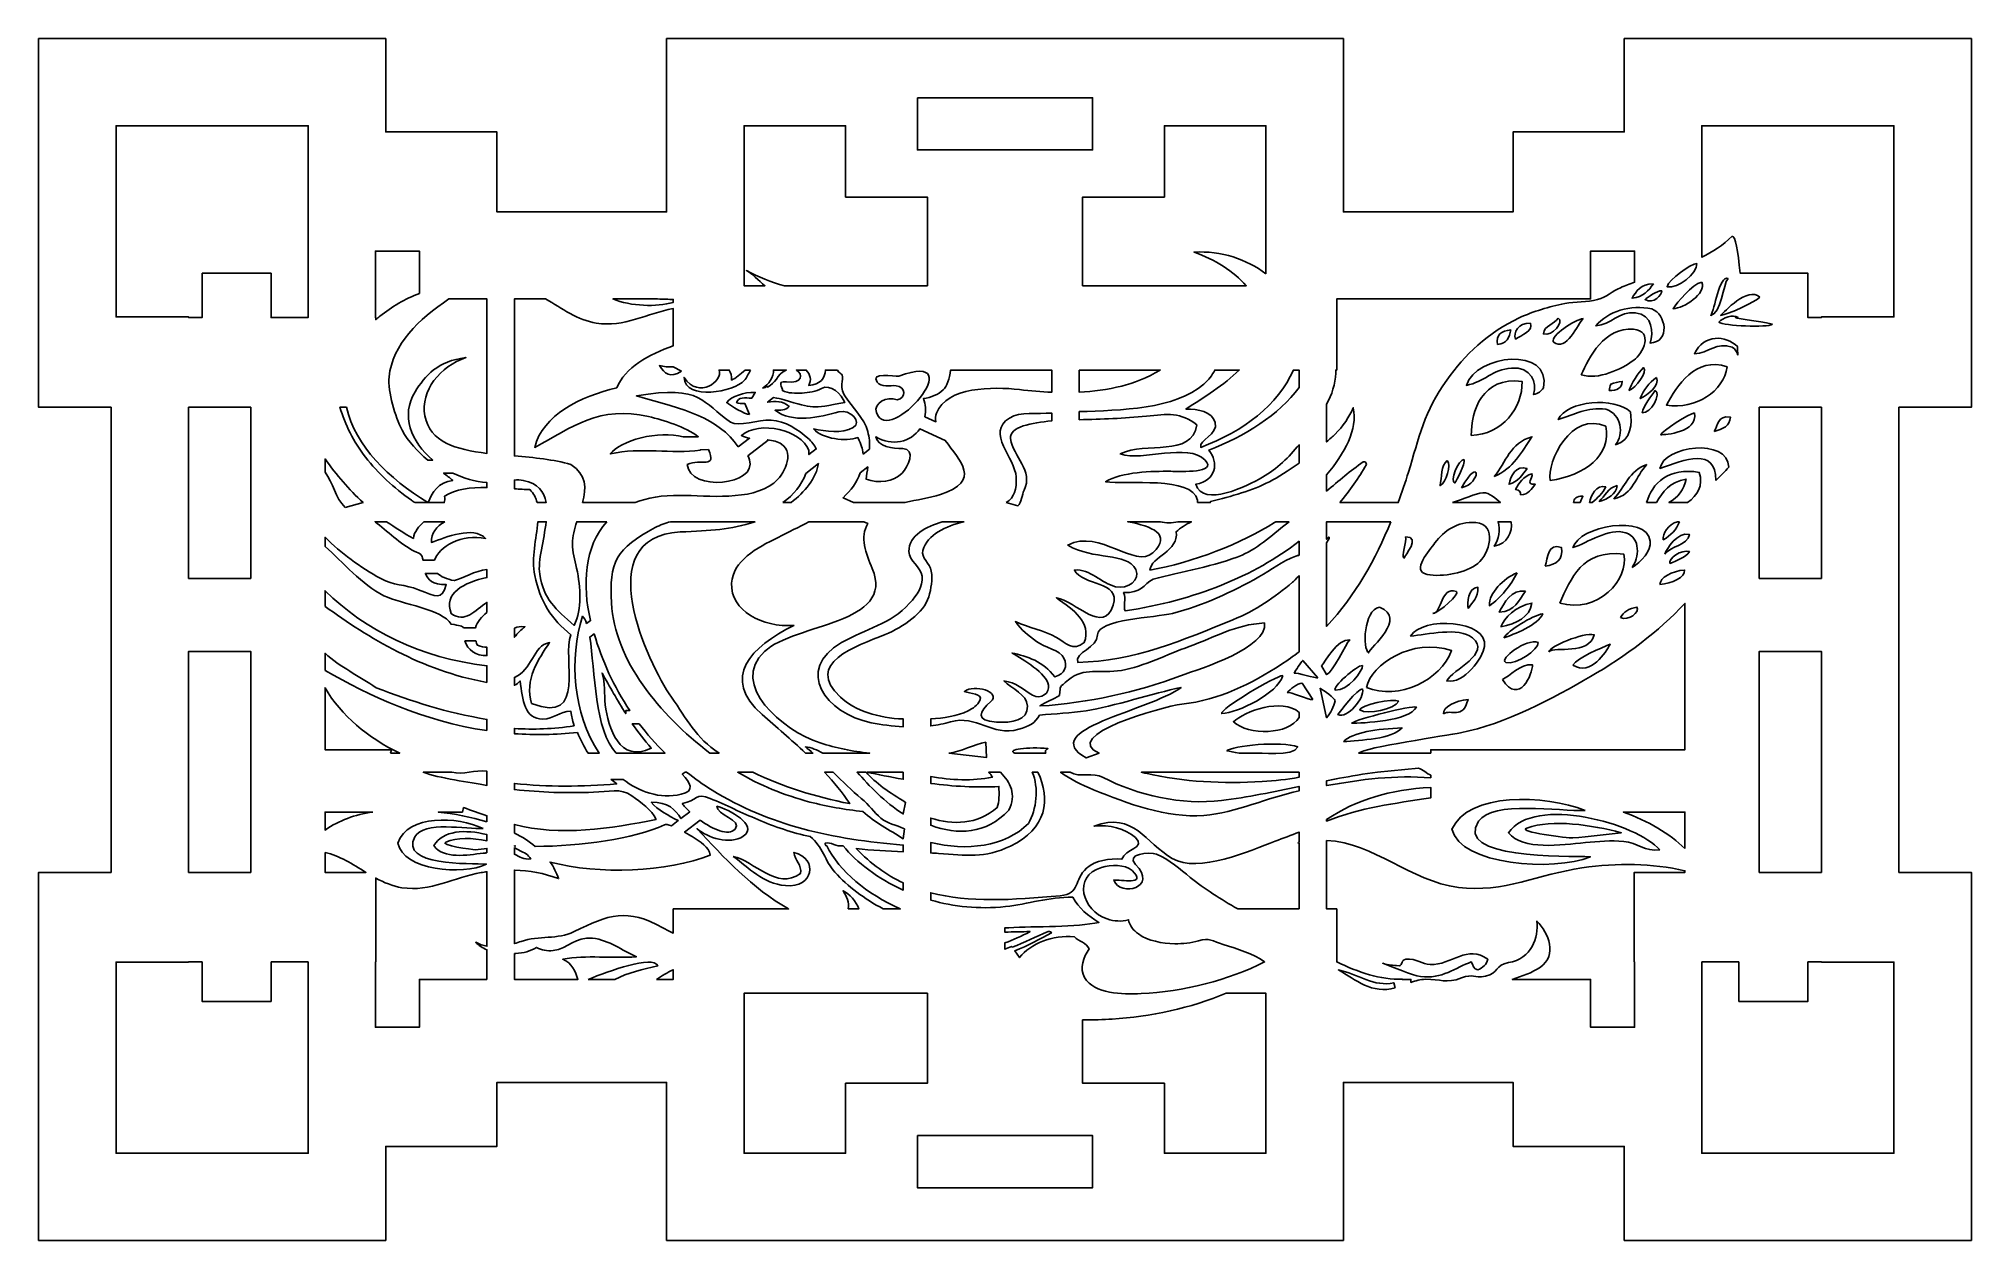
# Model space of a CAD drawing. Header units: centimetres. Extents: x -1.98 to 1.98, y -1.23 to 1.23.
import ezdxf

# ---------------------------------------------------------------- set-up
doc = ezdxf.new("R2010")
doc.units = ezdxf.units.CM
doc.header["$MEASUREMENT"] = 0
doc.layers.add('Layer 1', color=7, linetype='Continuous')

msp = doc.modelspace()

# ---------------------------------------------------------------- linework, layer by layer
at = {"layer": 'Layer 1', "color": 30}
for points, knots in [([(-1.97856, 1.22996), (-1.97856, 1.22996), (-1.26801, 1.22996), (-1.26801, 1.22996), (-1.26801, 1.22996), (-1.26801, 1.22996), (-1.26801, 1.03901), (-1.26801, 1.03901), (-1.26801, 1.03901), (-1.26801, 1.03901), (-1.04037, 1.03901), (-1.04037, 1.03901), (-1.04037, 1.03901), (-1.04037, 1.03901), (-1.04037, 0.87522), (-1.04037, 0.87522), (-1.04037, 0.87522), (-1.04037, 0.87522), (-0.69293, 0.87522), (-0.69293, 0.87522), (-0.69293, 0.87522), (-0.69293, 0.87522), (-0.69293, 1.22996), (-0.69293, 1.22996), (-0.69293, 1.22996), (-0.69293, 1.22996), (0, 1.22996), (0, 1.22996), (0, 1.22996), (0, 1.22996), (0.69294, 1.22996), (0.69294, 1.22996), (0.69294, 1.22996), (0.69294, 1.22996), (0.69294, 0.87522), (0.69294, 0.87522), (0.69294, 0.87522), (0.69294, 0.87522), (1.04038, 0.87522), (1.04038, 0.87522), (1.04038, 0.87522), (1.04038, 0.87522), (1.04038, 1.03901), (1.04038, 1.03901), (1.04038, 1.03901), (1.04038, 1.03901), (1.26802, 1.03901), (1.26802, 1.03901), (1.26802, 1.03901), (1.26802, 1.03901), (1.26802, 1.22996), (1.26802, 1.22996), (1.26802, 1.22996), (1.26802, 1.22996), (1.97857, 1.22996), (1.97857, 1.22996), (1.97857, 1.22996), (1.97857, 1.22996), (1.97857, 0.47551), (1.97857, 0.47551), (1.97857, 0.47551), (1.97857, 0.47551), (1.83037, 0.47551), (1.83037, 0.47551), (1.83037, 0.47551), (1.83037, 0.47551), (1.83037, -0.47663), (1.83037, -0.47663), (1.83037, -0.47663), (1.83037, -0.47663), (1.97857, -0.47663), (1.97857, -0.47663), (1.97857, -0.47663), (1.97857, -0.47663), (1.97857, -1.22996), (1.97857, -1.22996), (1.97857, -1.22996), (1.97857, -1.22996), (1.26802, -1.22996), (1.26802, -1.22996), (1.26802, -1.22996), (1.26802, -1.22996), (1.26802, -1.03766), (1.26802, -1.03766), (1.26802, -1.03766), (1.26802, -1.03766), (1.04038, -1.03766), (1.04038, -1.03766), (1.04038, -1.03766), (1.04038, -1.03766), (1.04038, -0.90665), (1.04038, -0.90665), (1.04038, -0.90665), (1.04038, -0.90665), (0.69294, -0.90665), (0.69294, -0.90665), (0.69294, -0.90665), (0.69294, -0.90665), (0.69294, -1.22996), (0.69294, -1.22996), (0.69294, -1.22996), (0.69294, -1.22996), (0, -1.22996), (0, -1.22996), (0, -1.22996), (0, -1.22996), (-0.69293, -1.22996), (-0.69293, -1.22996), (-0.69293, -1.22996), (-0.69293, -1.22996), (-0.69293, -0.90665), (-0.69293, -0.90665), (-0.69293, -0.90665), (-0.69293, -0.90665), (-1.04037, -0.90665), (-1.04037, -0.90665), (-1.04037, -0.90665), (-1.04037, -0.90665), (-1.04037, -1.03766), (-1.04037, -1.03766), (-1.04037, -1.03766), (-1.04037, -1.03766), (-1.26801, -1.03766), (-1.26801, -1.03766), (-1.26801, -1.03766), (-1.26801, -1.03766), (-1.26801, -1.22996), (-1.26801, -1.22996), (-1.26801, -1.22996), (-1.26801, -1.22996), (-1.97856, -1.22996), (-1.97856, -1.22996), (-1.97856, -1.22996), (-1.97856, -1.22996), (-1.97856, -0.47663), (-1.97856, -0.47663), (-1.97856, -0.47663), (-1.97856, -0.47663), (-1.83036, -0.47663), (-1.83036, -0.47663), (-1.83036, -0.47663), (-1.83036, -0.47663), (-1.83036, 0.47551), (-1.83036, 0.47551), (-1.83036, 0.47551), (-1.83036, 0.47551), (-1.97856, 0.47551), (-1.97856, 0.47551), (-1.97856, 0.47551), (-1.97856, 0.47551), (-1.97856, 1.22996), (-1.97856, 1.22996)], [0, 0, 0, 0, 0.025641, 0.025641, 0.025641, 0.025641, 0.0512821, 0.0512821, 0.0512821, 0.0512821, 0.0769231, 0.0769231, 0.0769231, 0.0769231, 0.1025641, 0.1025641, 0.1025641, 0.1025641, 0.1282051, 0.1282051, 0.1282051, 0.1282051, 0.1538462, 0.1538462, 0.1538462, 0.1538462, 0.1794872, 0.1794872, 0.1794872, 0.1794872, 0.2051282, 0.2051282, 0.2051282, 0.2051282, 0.2307692, 0.2307692, 0.2307692, 0.2307692, 0.2564103, 0.2564103, 0.2564103, 0.2564103, 0.2820513, 0.2820513, 0.2820513, 0.2820513, 0.3076923, 0.3076923, 0.3076923, 0.3076923, 0.3333333, 0.3333333, 0.3333333, 0.3333333, 0.3589744, 0.3589744, 0.3589744, 0.3589744, 0.3846154, 0.3846154, 0.3846154, 0.3846154, 0.4102564, 0.4102564, 0.4102564, 0.4102564, 0.4358974, 0.4358974, 0.4358974, 0.4358974, 0.4615385, 0.4615385, 0.4615385, 0.4615385, 0.4871795, 0.4871795, 0.4871795, 0.4871795, 0.5128205, 0.5128205, 0.5128205, 0.5128205, 0.5384615, 0.5384615, 0.5384615, 0.5384615, 0.5641026, 0.5641026, 0.5641026, 0.5641026, 0.5897436, 0.5897436, 0.5897436, 0.5897436, 0.6153846, 0.6153846, 0.6153846, 0.6153846, 0.6410256, 0.6410256, 0.6410256, 0.6410256, 0.6666667, 0.6666667, 0.6666667, 0.6666667, 0.6923077, 0.6923077, 0.6923077, 0.6923077, 0.7179487, 0.7179487, 0.7179487, 0.7179487, 0.7435897, 0.7435897, 0.7435897, 0.7435897, 0.7692308, 0.7692308, 0.7692308, 0.7692308, 0.7948718, 0.7948718, 0.7948718, 0.7948718, 0.8205128, 0.8205128, 0.8205128, 0.8205128, 0.8461538, 0.8461538, 0.8461538, 0.8461538, 0.8717949, 0.8717949, 0.8717949, 0.8717949, 0.8974359, 0.8974359, 0.8974359, 0.8974359, 0.9230769, 0.9230769, 0.9230769, 0.9230769, 0.9487179, 0.9487179, 0.9487179, 0.9487179, 1, 1, 1, 1]), ([(-0.17918, 1.10908), (-0.17918, 1.10908), (0.17919, 1.10908), (0.17919, 1.10908), (0.17919, 1.10908), (0.17919, 1.10908), (0.17919, 1.00222), (0.17919, 1.00222), (0.17919, 1.00222), (0.17919, 1.00222), (-0.17918, 1.00222), (-0.17918, 1.00222), (-0.17918, 1.00222), (-0.17918, 1.00222), (-0.17918, 1.10908), (-0.17918, 1.10908)], [0, 0, 0, 0, 0.2, 0.2, 0.2, 0.2, 0.4, 0.4, 0.4, 0.4, 0.6, 0.6, 0.6, 0.6, 1, 1, 1, 1]), ([(-1.64404, 0.74987), (-1.64404, 0.74987), (-1.50264, 0.74987), (-1.50264, 0.74987), (-1.50264, 0.74987), (-1.50264, 0.74987), (-1.50264, 0.65897), (-1.50264, 0.65897), (-1.50264, 0.65897), (-1.50264, 0.65897), (-1.427, 0.65897), (-1.427, 0.65897), (-1.427, 0.65897), (-1.427, 0.65897), (-1.427, 0.88478), (-1.427, 0.88478), (-1.427, 0.88478), (-1.427, 0.88478), (-1.4267, 0.88478), (-1.4267, 0.88478), (-1.4267, 0.88478), (-1.4267, 0.88478), (-1.4267, 1.0518), (-1.4267, 1.0518), (-1.4267, 1.0518), (-1.4267, 1.0518), (-1.81987, 1.0518), (-1.81987, 1.0518), (-1.81987, 1.0518), (-1.81987, 1.0518), (-1.81987, 0.66023), (-1.81987, 0.66023), (-1.81987, 0.66023), (-1.81987, 0.66023), (-1.67167, 0.66023), (-1.67167, 0.66023), (-1.67167, 0.66023), (-1.67167, 0.66023), (-1.67167, 0.65897), (-1.67167, 0.65897), (-1.67167, 0.65897), (-1.67167, 0.65897), (-1.64404, 0.65897), (-1.64404, 0.65897), (-1.64404, 0.65897), (-1.64404, 0.65897), (-1.64404, 0.74987), (-1.64404, 0.74987)], [0, 0, 0, 0, 0.0769231, 0.0769231, 0.0769231, 0.0769231, 0.1538462, 0.1538462, 0.1538462, 0.1538462, 0.2307692, 0.2307692, 0.2307692, 0.2307692, 0.3076923, 0.3076923, 0.3076923, 0.3076923, 0.3846154, 0.3846154, 0.3846154, 0.3846154, 0.4615385, 0.4615385, 0.4615385, 0.4615385, 0.5384615, 0.5384615, 0.5384615, 0.5384615, 0.6153846, 0.6153846, 0.6153846, 0.6153846, 0.6923077, 0.6923077, 0.6923077, 0.6923077, 0.7692308, 0.7692308, 0.7692308, 0.7692308, 0.8461538, 0.8461538, 0.8461538, 0.8461538, 1, 1, 1, 1]), ([(-0.45119, 0.72402), (-0.47891, 0.73125), (-0.50472, 0.74276), (-0.52954, 0.75527), (-0.52954, 0.75527), (-0.52041, 0.75105), (-0.50334, 0.73411), (-0.49162, 0.72402), (-0.49162, 0.72402), (-0.49162, 0.72402), (-0.53424, 0.72402), (-0.53424, 0.72402), (-0.53424, 0.72402), (-0.53424, 0.82242), (-0.53424, 0.95354), (-0.53424, 1.0518), (-0.53424, 1.0518), (-0.53424, 1.0518), (-0.32652, 1.0518), (-0.32652, 1.0518), (-0.32652, 1.0518), (-0.32652, 1.0518), (-0.32652, 0.90556), (-0.32652, 0.90556), (-0.32652, 0.90556), (-0.32652, 0.90556), (-0.15868, 0.90556), (-0.15868, 0.90556), (-0.15868, 0.90556), (-0.15868, 0.90556), (-0.15868, 0.72402), (-0.15868, 0.72402), (-0.15868, 0.72402), (-0.15868, 0.72402), (-0.45119, 0.72402), (-0.45119, 0.72402)], [0, 0, 0, 0, 0.1, 0.1, 0.1, 0.1, 0.2, 0.2, 0.2, 0.2, 0.3, 0.3, 0.3, 0.3, 0.4, 0.4, 0.4, 0.4, 0.5, 0.5, 0.5, 0.5, 0.6, 0.6, 0.6, 0.6, 0.7, 0.7, 0.7, 0.7, 0.8, 0.8, 0.8, 0.8, 1, 1, 1, 1]), ([(0.53425, 0.74886), (0.49492, 0.77813), (0.44293, 0.79603), (0.38723, 0.79308), (0.38723, 0.79308), (0.42927, 0.77779), (0.46828, 0.75396), (0.49406, 0.72402), (0.49406, 0.72402), (0.49406, 0.72402), (0.15869, 0.72402), (0.15869, 0.72402), (0.15869, 0.72402), (0.15869, 0.72402), (0.15869, 0.90556), (0.15869, 0.90556), (0.15869, 0.90556), (0.15869, 0.90556), (0.32653, 0.90556), (0.32653, 0.90556), (0.32653, 0.90556), (0.32653, 0.90556), (0.32653, 1.0518), (0.32653, 1.0518), (0.32653, 1.0518), (0.32653, 1.0518), (0.53425, 1.0518), (0.53425, 1.0518), (0.53425, 1.0518), (0.53425, 0.96181), (0.53425, 0.83896), (0.53425, 0.74886)], [0, 0, 0, 0, 0.1111111, 0.1111111, 0.1111111, 0.1111111, 0.2222222, 0.2222222, 0.2222222, 0.2222222, 0.3333333, 0.3333333, 0.3333333, 0.3333333, 0.4444444, 0.4444444, 0.4444444, 0.4444444, 0.5555556, 0.5555556, 0.5555556, 0.5555556, 0.6666667, 0.6666667, 0.6666667, 0.6666667, 0.7777778, 0.7777778, 0.7777778, 0.7777778, 1, 1, 1, 1]), ([(1.4887, 0.8255), (1.46997, 0.80731), (1.44917, 0.79362), (1.42701, 0.78242), (1.42701, 0.78242), (1.42701, 0.78242), (1.42701, 0.88478), (1.42701, 0.88478), (1.42701, 0.88478), (1.42701, 0.88478), (1.42671, 0.88478), (1.42671, 0.88478), (1.42671, 0.88478), (1.42671, 0.88478), (1.42671, 1.0518), (1.42671, 1.0518), (1.42671, 1.0518), (1.42671, 1.0518), (1.81988, 1.0518), (1.81988, 1.0518), (1.81988, 1.0518), (1.81988, 1.0518), (1.81988, 0.66023), (1.81988, 0.66023), (1.81988, 0.66023), (1.81988, 0.66023), (1.67168, 0.66023), (1.67168, 0.66023), (1.67168, 0.66023), (1.67168, 0.66023), (1.67168, 0.65897), (1.67168, 0.65897), (1.67168, 0.65897), (1.67168, 0.65897), (1.64405, 0.65897), (1.64405, 0.65897), (1.64405, 0.65897), (1.64405, 0.65897), (1.64405, 0.74987), (1.64405, 0.74987), (1.64405, 0.74987), (1.64405, 0.74987), (1.50524, 0.74987), (1.50524, 0.74987), (1.50524, 0.74987), (1.50066, 0.79613), (1.49513, 0.82662), (1.4887, 0.8255)], [0, 0, 0, 0, 0.0769231, 0.0769231, 0.0769231, 0.0769231, 0.1538462, 0.1538462, 0.1538462, 0.1538462, 0.2307692, 0.2307692, 0.2307692, 0.2307692, 0.3076923, 0.3076923, 0.3076923, 0.3076923, 0.3846154, 0.3846154, 0.3846154, 0.3846154, 0.4615385, 0.4615385, 0.4615385, 0.4615385, 0.5384615, 0.5384615, 0.5384615, 0.5384615, 0.6153846, 0.6153846, 0.6153846, 0.6153846, 0.6923077, 0.6923077, 0.6923077, 0.6923077, 0.7692308, 0.7692308, 0.7692308, 0.7692308, 0.8461538, 0.8461538, 0.8461538, 0.8461538, 1, 1, 1, 1]), ([(-1.19906, 0.70854), (-1.22853, 0.69712), (-1.25558, 0.68119), (-1.2798, 0.66188), (-1.2798, 0.66188), (-1.28278, 0.6595), (-1.28564, 0.65715), (-1.28839, 0.65483), (-1.28839, 0.65483), (-1.28839, 0.65483), (-1.28839, 0.65897), (-1.28839, 0.65897), (-1.28839, 0.65897), (-1.28839, 0.65897), (-1.28899, 0.65897), (-1.28899, 0.65897), (-1.28899, 0.65897), (-1.28899, 0.65897), (-1.28899, 0.79526), (-1.28899, 0.79526), (-1.28899, 0.79526), (-1.28899, 0.79526), (-1.19906, 0.79526), (-1.19906, 0.79526), (-1.19906, 0.79526), (-1.19906, 0.79526), (-1.19906, 0.70854), (-1.19906, 0.70854)], [0, 0, 0, 0, 0.125, 0.125, 0.125, 0.125, 0.25, 0.25, 0.25, 0.25, 0.375, 0.375, 0.375, 0.375, 0.5, 0.5, 0.5, 0.5, 0.625, 0.625, 0.625, 0.625, 0.75, 0.75, 0.75, 0.75, 1, 1, 1, 1]), ([(0.6854, 0.28024), (0.6854, 0.28024), (0.80518, 0.28024), (0.80518, 0.28024), (0.80518, 0.28024), (0.81282, 0.30122), (0.81973, 0.3221), (0.82607, 0.34262), (0.82607, 0.34262), (0.84752, 0.4121), (0.85886, 0.46854), (0.90438, 0.53107), (0.90438, 0.53107), (0.94146, 0.582), (0.98839, 0.6288), (1.05298, 0.65841), (1.05298, 0.65841), (1.08208, 0.67176), (1.11365, 0.68134), (1.14616, 0.68773), (1.14616, 0.68773), (1.16837, 0.6921), (1.19138, 0.69001), (1.21333, 0.69584), (1.21333, 0.69584), (1.23107, 0.70055), (1.24399, 0.71331), (1.26034, 0.72015), (1.26034, 0.72015), (1.26987, 0.72414), (1.27943, 0.72781), (1.289, 0.73128), (1.289, 0.73128), (1.289, 0.73128), (1.289, 0.79526), (1.289, 0.79526), (1.289, 0.79526), (1.289, 0.79526), (1.19907, 0.79526), (1.19907, 0.79526), (1.19907, 0.79526), (1.19907, 0.79526), (1.19907, 0.69706), (1.19907, 0.69706), (1.19907, 0.69706), (1.19907, 0.69706), (0.67942, 0.69706), (0.67942, 0.69706), (0.67942, 0.69706), (0.67942, 0.69706), (0.67942, 0.55148), (0.67942, 0.55148), (0.67942, 0.55148), (0.67942, 0.55148), (0.67716, 0.55148), (0.67716, 0.55148), (0.67716, 0.55148), (0.67724, 0.54907), (0.67725, 0.54698), (0.67719, 0.54531), (0.67719, 0.54531), (0.6764, 0.52239), (0.66908, 0.50161), (0.65853, 0.48166), (0.65853, 0.48166), (0.65853, 0.48166), (0.65853, 0.4046), (0.65853, 0.4046), (0.65853, 0.4046), (0.66481, 0.40998), (0.6707, 0.41526), (0.67602, 0.42032), (0.67602, 0.42032), (0.69171, 0.43524), (0.70533, 0.45698), (0.71296, 0.47435), (0.71296, 0.47435), (0.72273, 0.43018), (0.695, 0.38082), (0.65853, 0.33719), (0.65853, 0.33719), (0.65853, 0.33719), (0.65853, 0.30386), (0.65853, 0.30386), (0.65853, 0.30386), (0.68313, 0.32477), (0.70768, 0.34538), (0.73312, 0.3636), (0.73312, 0.3636), (0.73883, 0.36459), (0.73945, 0.36149), (0.73983, 0.3582), (0.73983, 0.3582), (0.72419, 0.33057), (0.706, 0.30456), (0.6854, 0.28024)], [0, 0, 0, 0, 0.04, 0.04, 0.04, 0.04, 0.08, 0.08, 0.08, 0.08, 0.12, 0.12, 0.12, 0.12, 0.16, 0.16, 0.16, 0.16, 0.2, 0.2, 0.2, 0.2, 0.24, 0.24, 0.24, 0.24, 0.28, 0.28, 0.28, 0.28, 0.32, 0.32, 0.32, 0.32, 0.36, 0.36, 0.36, 0.36, 0.4, 0.4, 0.4, 0.4, 0.44, 0.44, 0.44, 0.44, 0.48, 0.48, 0.48, 0.48, 0.52, 0.52, 0.52, 0.52, 0.56, 0.56, 0.56, 0.56, 0.6, 0.6, 0.6, 0.6, 0.64, 0.64, 0.64, 0.64, 0.68, 0.68, 0.68, 0.68, 0.72, 0.72, 0.72, 0.72, 0.76, 0.76, 0.76, 0.76, 0.8, 0.8, 0.8, 0.8, 0.84, 0.84, 0.84, 0.84, 0.88, 0.88, 0.88, 0.88, 0.92, 0.92, 0.92, 0.92, 1, 1, 1, 1]), ([(1.41678, 0.76963), (1.41677, 0.74922), (1.37769, 0.71716), (1.35576, 0.72226), (1.35576, 0.72226), (1.35891, 0.73709), (1.40452, 0.76932), (1.41678, 0.76963)], [0, 0, 0, 0, 0.3333333, 0.3333333, 0.3333333, 0.3333333, 1, 1, 1, 1]), ([(1.3275, 0.72826), (1.31804, 0.71426), (1.30741, 0.7012), (1.28385, 0.69854), (1.28385, 0.69854), (1.29256, 0.71314), (1.30131, 0.72771), (1.3275, 0.72826)], [0, 0, 0, 0, 0.3333333, 0.3333333, 0.3333333, 0.3333333, 1, 1, 1, 1]), ([(1.34514, 0.71408), (1.34563, 0.70558), (1.32771, 0.68547), (1.31071, 0.69584), (1.31071, 0.69584), (1.31503, 0.70047), (1.3353, 0.7139), (1.34514, 0.71408)], [0, 0, 0, 0, 0.3333333, 0.3333333, 0.3333333, 0.3333333, 1, 1, 1, 1]), ([(1.4265, 0.73145), (1.43714, 0.70752), (1.38892, 0.67807), (1.36801, 0.6772), (1.36801, 0.6772), (1.37583, 0.68982), (1.4073, 0.72798), (1.4265, 0.73145)], [0, 0, 0, 0, 0.3333333, 0.3333333, 0.3333333, 0.3333333, 1, 1, 1, 1]), ([(1.48051, 0.73922), (1.47027, 0.72764), (1.46593, 0.66643), (1.44504, 0.66343), (1.44504, 0.66343), (1.4533, 0.67532), (1.46135, 0.74489), (1.48051, 0.73922)], [0, 0, 0, 0, 0.3333333, 0.3333333, 0.3333333, 0.3333333, 1, 1, 1, 1]), ([(1.54539, 0.70072), (1.53957, 0.6928), (1.47966, 0.66439), (1.46519, 0.66343), (1.46519, 0.66343), (1.47207, 0.66982), (1.52061, 0.72358), (1.54539, 0.70072)], [0, 0, 0, 0, 0.3333333, 0.3333333, 0.3333333, 0.3333333, 1, 1, 1, 1]), ([(-1.18198, 0.36722), (-1.18198, 0.36722), (-1.17169, 0.36722), (-1.17169, 0.36722), (-1.17169, 0.36722), (-1.21617, 0.40472), (-1.23751, 0.45879), (-1.20789, 0.50676), (-1.20789, 0.50676), (-1.18757, 0.53967), (-1.16143, 0.5706), (-1.10378, 0.57699), (-1.10378, 0.57699), (-1.15649, 0.55898), (-1.1974, 0.50952), (-1.18774, 0.45814), (-1.18774, 0.45814), (-1.17756, 0.40402), (-1.12468, 0.38865), (-1.06071, 0.38103), (-1.06071, 0.38103), (-1.06071, 0.38103), (-1.06071, 0.69706), (-1.06071, 0.69706), (-1.06071, 0.69706), (-1.06071, 0.69706), (-1.13843, 0.69706), (-1.13843, 0.69706), (-1.13843, 0.69706), (-1.20047, 0.65585), (-1.25437, 0.60384), (-1.26098, 0.53756), (-1.26098, 0.53756), (-1.26408, 0.50652), (-1.24888, 0.4561), (-1.23411, 0.42837), (-1.23411, 0.42837), (-1.22175, 0.40519), (-1.20296, 0.38551), (-1.18198, 0.36722)], [0, 0, 0, 0, 0.0909091, 0.0909091, 0.0909091, 0.0909091, 0.1818182, 0.1818182, 0.1818182, 0.1818182, 0.2727273, 0.2727273, 0.2727273, 0.2727273, 0.3636364, 0.3636364, 0.3636364, 0.3636364, 0.4545455, 0.4545455, 0.4545455, 0.4545455, 0.5454545, 0.5454545, 0.5454545, 0.5454545, 0.6363636, 0.6363636, 0.6363636, 0.6363636, 0.7272727, 0.7272727, 0.7272727, 0.7272727, 0.8181818, 0.8181818, 0.8181818, 0.8181818, 1, 1, 1, 1]), ([(-0.8648, 0.28024), (-0.8648, 0.28024), (-0.75749, 0.28024), (-0.75749, 0.28024), (-0.75749, 0.28024), (-0.73247, 0.29007), (-0.7021, 0.29546), (-0.66568, 0.29508), (-0.66568, 0.29508), (-0.60671, 0.29448), (-0.52106, 0.28333), (-0.47359, 0.31999), (-0.47359, 0.31999), (-0.45252, 0.33627), (-0.42994, 0.38074), (-0.45734, 0.39977), (-0.45734, 0.39977), (-0.46556, 0.40548), (-0.4754, 0.40766), (-0.48575, 0.40874), (-0.48575, 0.40874), (-0.48575, 0.40874), (-0.4852, 0.40803), (-0.4852, 0.40803), (-0.4852, 0.40803), (-0.4852, 0.40803), (-0.52623, 0.37576), (-0.52623, 0.37576), (-0.52623, 0.37576), (-0.52519, 0.37323), (-0.52423, 0.37068), (-0.52337, 0.36809), (-0.52337, 0.36809), (-0.50585, 0.31557), (-0.64614, 0.30138), (-0.65044, 0.3582), (-0.65044, 0.3582), (-0.62365, 0.37107), (-0.5891, 0.34857), (-0.60713, 0.38882), (-0.60713, 0.38882), (-0.60713, 0.38882), (-0.62392, 0.38853), (-0.62392, 0.38853), (-0.62392, 0.38853), (-0.62381, 0.38832), (-0.62368, 0.38812), (-0.62357, 0.38791), (-0.62357, 0.38791), (-0.68291, 0.37919), (-0.74487, 0.39431), (-0.80827, 0.37981), (-0.80827, 0.37981), (-0.78896, 0.40647), (-0.70887, 0.42968), (-0.65893, 0.41459), (-0.65893, 0.41459), (-0.65893, 0.41459), (-0.62793, 0.41513), (-0.62793, 0.41513), (-0.62793, 0.41513), (-0.65426, 0.43553), (-0.69879, 0.44899), (-0.72963, 0.45625), (-0.72963, 0.45625), (-0.83037, 0.47996), (-0.88608, 0.43458), (-0.96274, 0.39331), (-0.96274, 0.39331), (-0.94724, 0.45905), (-0.86946, 0.49805), (-0.79484, 0.51486), (-0.79484, 0.51486), (-0.77918, 0.55634), (-0.72816, 0.584), (-0.67941, 0.60116), (-0.67941, 0.60116), (-0.67941, 0.60116), (-0.67941, 0.67757), (-0.67941, 0.67757), (-0.67941, 0.67757), (-0.73277, 0.66732), (-0.77981, 0.63872), (-0.83688, 0.64764), (-0.83688, 0.64764), (-0.87509, 0.65362), (-0.9072, 0.67787), (-0.94047, 0.69706), (-0.94047, 0.69706), (-0.94047, 0.69706), (-1.0044, 0.69706), (-1.0044, 0.69706), (-1.0044, 0.69706), (-1.0044, 0.69706), (-1.0044, 0.37571), (-1.0044, 0.37571), (-1.0044, 0.37571), (-0.96449, 0.37234), (-0.92382, 0.36862), (-0.88887, 0.3582), (-0.88887, 0.3582), (-0.85656, 0.3374), (-0.85697, 0.31002), (-0.8648, 0.28024)], [0, 0, 0, 0, 0.037037, 0.037037, 0.037037, 0.037037, 0.0740741, 0.0740741, 0.0740741, 0.0740741, 0.1111111, 0.1111111, 0.1111111, 0.1111111, 0.1481481, 0.1481481, 0.1481481, 0.1481481, 0.1851852, 0.1851852, 0.1851852, 0.1851852, 0.2222222, 0.2222222, 0.2222222, 0.2222222, 0.2592593, 0.2592593, 0.2592593, 0.2592593, 0.2962963, 0.2962963, 0.2962963, 0.2962963, 0.3333333, 0.3333333, 0.3333333, 0.3333333, 0.3703704, 0.3703704, 0.3703704, 0.3703704, 0.4074074, 0.4074074, 0.4074074, 0.4074074, 0.4444444, 0.4444444, 0.4444444, 0.4444444, 0.4814815, 0.4814815, 0.4814815, 0.4814815, 0.5185185, 0.5185185, 0.5185185, 0.5185185, 0.5555556, 0.5555556, 0.5555556, 0.5555556, 0.5925926, 0.5925926, 0.5925926, 0.5925926, 0.6296296, 0.6296296, 0.6296296, 0.6296296, 0.6666667, 0.6666667, 0.6666667, 0.6666667, 0.7037037, 0.7037037, 0.7037037, 0.7037037, 0.7407407, 0.7407407, 0.7407407, 0.7407407, 0.7777778, 0.7777778, 0.7777778, 0.7777778, 0.8148148, 0.8148148, 0.8148148, 0.8148148, 0.8518519, 0.8518519, 0.8518519, 0.8518519, 0.8888889, 0.8888889, 0.8888889, 0.8888889, 0.9259259, 0.9259259, 0.9259259, 0.9259259, 1, 1, 1, 1]), ([(-0.71148, 0.69706), (-0.69951, 0.69652), (-0.68841, 0.69633), (-0.67941, 0.69619), (-0.67941, 0.69619), (-0.67941, 0.69619), (-0.67941, 0.68995), (-0.67941, 0.68995), (-0.67941, 0.68995), (-0.71363, 0.68017), (-0.76608, 0.68201), (-0.80294, 0.69706), (-0.80294, 0.69706), (-0.80294, 0.69706), (-0.71148, 0.69706), (-0.71148, 0.69706)], [0, 0, 0, 0, 0.2, 0.2, 0.2, 0.2, 0.4, 0.4, 0.4, 0.4, 0.6, 0.6, 0.6, 0.6, 1, 1, 1, 1]), ([(1.32415, 0.67693), (1.35402, 0.66639), (1.36246, 0.60835), (1.32079, 0.6067), (1.32079, 0.6067), (1.32807, 0.62891), (1.32669, 0.6642), (1.29057, 0.66883), (1.29057, 0.66883), (1.25765, 0.67305), (1.24035, 0.64448), (1.20997, 0.64182), (1.20997, 0.64182), (1.2342, 0.67263), (1.28076, 0.6856), (1.32415, 0.67693)], [0, 0, 0, 0, 0.2, 0.2, 0.2, 0.2, 0.4, 0.4, 0.4, 0.4, 0.6, 0.6, 0.6, 0.6, 1, 1, 1, 1]), ([(1.03535, 0.63371), (1.03252, 0.61889), (1.02826, 0.60521), (1.00848, 0.604), (1.00848, 0.604), (1.00467, 0.62418), (1.01652, 0.63175), (1.03535, 0.63371)], [0, 0, 0, 0, 0.3333333, 0.3333333, 0.3333333, 0.3333333, 1, 1, 1, 1]), ([(1.07564, 0.64722), (1.08295, 0.63245), (1.05718, 0.62303), (1.04542, 0.61481), (1.04542, 0.61481), (1.03967, 0.62761), (1.05139, 0.64957), (1.07564, 0.64722)], [0, 0, 0, 0, 0.3333333, 0.3333333, 0.3333333, 0.3333333, 1, 1, 1, 1]), ([(1.13273, 0.65803), (1.14494, 0.65018), (1.12075, 0.61905), (1.10251, 0.62561), (1.10251, 0.62561), (1.10385, 0.64347), (1.12497, 0.64536), (1.13273, 0.65803)], [0, 0, 0, 0, 0.3333333, 0.3333333, 0.3333333, 0.3333333, 1, 1, 1, 1]), ([(1.18375, 0.65695), (1.17356, 0.64715), (1.14906, 0.58648), (1.12266, 0.60941), (1.12266, 0.60941), (1.11626, 0.62183), (1.16655, 0.65453), (1.18375, 0.65695)], [0, 0, 0, 0, 0.3333333, 0.3333333, 0.3333333, 0.3333333, 1, 1, 1, 1]), ([(1.28655, 0.63498), (1.32865, 0.6312), (1.30605, 0.58532), (1.28721, 0.57159), (1.28721, 0.57159), (1.26221, 0.55338), (1.21476, 0.53056), (1.17974, 0.54187), (1.17974, 0.54187), (1.19561, 0.57721), (1.22746, 0.6403), (1.28655, 0.63498)], [0, 0, 0, 0, 0.25, 0.25, 0.25, 0.25, 0.5, 0.5, 0.5, 0.5, 1, 1, 1, 1]), ([(1.57119, 0.64518), (1.56207, 0.63845), (1.47074, 0.64129), (1.46183, 0.64992), (1.46183, 0.64992), (1.4694, 0.65754), (1.49051, 0.66739), (1.50107, 0.65897), (1.50107, 0.65897), (1.50107, 0.65897), (1.49568, 0.65897), (1.49568, 0.65897), (1.49568, 0.65897), (1.49586, 0.65637), (1.57101, 0.6478), (1.57119, 0.64518)], [0, 0, 0, 0, 0.2, 0.2, 0.2, 0.2, 0.4, 0.4, 0.4, 0.4, 0.6, 0.6, 0.6, 0.6, 1, 1, 1, 1]), ([(-0.21724, 0.53917), (-0.06447, 0.59545), (-0.23879, 0.39029), (-0.26328, 0.46472), (-0.26328, 0.46472), (-0.26945, 0.48344), (-0.24269, 0.49934), (-0.22059, 0.49055), (-0.22059, 0.49055), (-0.202, 0.49395), (-0.20285, 0.51779), (-0.22311, 0.51946), (-0.22311, 0.51946), (-0.23453, 0.52041), (-0.2548, 0.5165), (-0.26182, 0.52672), (-0.26182, 0.52672), (-0.27691, 0.54867), (-0.22717, 0.53763), (-0.21724, 0.53917)], [0, 0, 0, 0, 0.1666667, 0.1666667, 0.1666667, 0.1666667, 0.3333333, 0.3333333, 0.3333333, 0.3333333, 0.5, 0.5, 0.5, 0.5, 0.6666667, 0.6666667, 0.6666667, 0.6666667, 1, 1, 1, 1]), ([(1.10251, 0.51486), (1.09808, 0.50817), (1.09136, 0.50367), (1.08236, 0.50136), (1.08236, 0.50136), (1.0901, 0.52556), (1.07789, 0.55867), (1.03699, 0.5557), (1.03699, 0.5557), (0.99829, 0.55289), (0.98127, 0.5272), (0.94467, 0.52027), (0.94467, 0.52027), (0.9637, 0.58305), (1.11939, 0.60196), (1.10251, 0.51486)], [0, 0, 0, 0, 0.2, 0.2, 0.2, 0.2, 0.4, 0.4, 0.4, 0.4, 0.6, 0.6, 0.6, 0.6, 1, 1, 1, 1]), ([(1.50047, 0.58183), (1.49885, 0.58845), (1.49579, 0.59442), (1.4887, 0.5986), (1.4887, 0.5986), (1.45713, 0.60985), (1.44084, 0.5859), (1.41146, 0.58509), (1.41146, 0.58509), (1.43166, 0.62568), (1.47563, 0.62295), (1.49945, 0.59996), (1.49945, 0.59996), (1.4998, 0.59393), (1.50014, 0.58788), (1.50047, 0.58183)], [0, 0, 0, 0, 0.2, 0.2, 0.2, 0.2, 0.4, 0.4, 0.4, 0.4, 0.6, 0.6, 0.6, 0.6, 1, 1, 1, 1]), ([(-0.66241, 0.54912), (-0.68572, 0.53452), (-0.69739, 0.54395), (-0.70752, 0.56078), (-0.70752, 0.56078), (-0.69863, 0.55825), (-0.68914, 0.5577), (-0.67941, 0.55842), (-0.67941, 0.55842), (-0.67941, 0.55842), (-0.66241, 0.54912), (-0.66241, 0.54912)], [0, 0, 0, 0, 0.25, 0.25, 0.25, 0.25, 0.5, 0.5, 0.5, 0.5, 1, 1, 1, 1]), ([(1.27713, 0.50947), (1.28337, 0.52425), (1.29605, 0.54575), (1.30736, 0.55647), (1.30736, 0.55647), (1.31755, 0.54939), (1.29164, 0.51449), (1.27713, 0.50947)], [0, 0, 0, 0, 0.3333333, 0.3333333, 0.3333333, 0.3333333, 1, 1, 1, 1]), ([(1.47862, 0.55809), (1.47083, 0.50776), (1.41469, 0.47009), (1.35437, 0.47975), (1.35437, 0.47975), (1.37503, 0.51927), (1.41398, 0.58012), (1.47862, 0.55809)], [0, 0, 0, 0, 0.3333333, 0.3333333, 0.3333333, 0.3333333, 1, 1, 1, 1]), ([(-0.5464, 0.3945), (-0.5464, 0.3945), (-0.52309, 0.41201), (-0.52309, 0.41201), (-0.52309, 0.41201), (-0.52894, 0.41311), (-0.53452, 0.41482), (-0.53962, 0.41762), (-0.53962, 0.41762), (-0.50201, 0.4494), (-0.41722, 0.42863), (-0.40194, 0.38791), (-0.40194, 0.38791), (-0.40164, 0.38476), (-0.40148, 0.38164), (-0.40144, 0.37853), (-0.40144, 0.37853), (-0.40144, 0.37853), (-0.38654, 0.39025), (-0.38654, 0.39025), (-0.38654, 0.39025), (-0.39008, 0.39773), (-0.39558, 0.40499), (-0.40342, 0.41189), (-0.40342, 0.41189), (-0.4231, 0.42921), (-0.45023, 0.44768), (-0.47903, 0.44918), (-0.47903, 0.44918), (-0.50504, 0.45052), (-0.54514, 0.4339), (-0.56203, 0.44517), (-0.56203, 0.44517), (-0.62099, 0.48454), (-0.61828, 0.5218), (-0.75454, 0.49866), (-0.75454, 0.49866), (-0.65499, 0.47026), (-0.58731, 0.45486), (-0.5464, 0.3945)], [0, 0, 0, 0, 0.0909091, 0.0909091, 0.0909091, 0.0909091, 0.1818182, 0.1818182, 0.1818182, 0.1818182, 0.2727273, 0.2727273, 0.2727273, 0.2727273, 0.3636364, 0.3636364, 0.3636364, 0.3636364, 0.4545455, 0.4545455, 0.4545455, 0.4545455, 0.5454545, 0.5454545, 0.5454545, 0.5454545, 0.6363636, 0.6363636, 0.6363636, 0.6363636, 0.7272727, 0.7272727, 0.7272727, 0.7272727, 0.8181818, 0.8181818, 0.8181818, 0.8181818, 1, 1, 1, 1]), ([(-0.52092, 0.55148), (-0.52538, 0.5442), (-0.52854, 0.53576), (-0.53372, 0.52999), (-0.53372, 0.52999), (-0.55398, 0.5074), (-0.65468, 0.48771), (-0.65715, 0.53648), (-0.65715, 0.53648), (-0.62603, 0.49012), (-0.57638, 0.53004), (-0.58541, 0.55148), (-0.58541, 0.55148), (-0.58541, 0.55148), (-0.56472, 0.55148), (-0.56472, 0.55148), (-0.56472, 0.55148), (-0.56121, 0.54579), (-0.55932, 0.53918), (-0.55977, 0.53107), (-0.55977, 0.53107), (-0.55138, 0.53471), (-0.54201, 0.54315), (-0.53202, 0.55148), (-0.53202, 0.55148), (-0.53202, 0.55148), (-0.52092, 0.55148), (-0.52092, 0.55148)], [0, 0, 0, 0, 0.125, 0.125, 0.125, 0.125, 0.25, 0.25, 0.25, 0.25, 0.375, 0.375, 0.375, 0.375, 0.5, 0.5, 0.5, 0.5, 0.625, 0.625, 0.625, 0.625, 0.75, 0.75, 0.75, 0.75, 1, 1, 1, 1]), ([(-0.49107, 0.51555), (-0.49107, 0.51555), (-0.4876, 0.51828), (-0.4876, 0.51828), (-0.4876, 0.51828), (-0.4876, 0.51828), (-0.48651, 0.51685), (-0.48651, 0.51685), (-0.48651, 0.51685), (-0.46913, 0.52331), (-0.4669, 0.54274), (-0.44973, 0.55061), (-0.44973, 0.55061), (-0.44904, 0.55093), (-0.44835, 0.55121), (-0.44767, 0.55148), (-0.44767, 0.55148), (-0.44767, 0.55148), (-0.47428, 0.55148), (-0.47428, 0.55148), (-0.47428, 0.55148), (-0.47265, 0.53857), (-0.48408, 0.52093), (-0.49596, 0.51486), (-0.49596, 0.51486), (-0.49422, 0.515), (-0.4926, 0.51523), (-0.49107, 0.51555)], [0, 0, 0, 0, 0.125, 0.125, 0.125, 0.125, 0.25, 0.25, 0.25, 0.25, 0.375, 0.375, 0.375, 0.375, 0.5, 0.5, 0.5, 0.5, 0.625, 0.625, 0.625, 0.625, 0.75, 0.75, 0.75, 0.75, 1, 1, 1, 1]), ([(-0.29072, 0.37919), (-0.29072, 0.37919), (-0.27715, 0.38986), (-0.27715, 0.38986), (-0.27715, 0.38986), (-0.27683, 0.40182), (-0.27776, 0.41377), (-0.28104, 0.42573), (-0.28104, 0.42573), (-0.28861, 0.45328), (-0.31196, 0.4744), (-0.32805, 0.49866), (-0.32805, 0.49866), (-0.33372, 0.50772), (-0.3355, 0.51722), (-0.3334, 0.52717), (-0.3334, 0.52717), (-0.33059, 0.5479), (-0.33682, 0.54069), (-0.34298, 0.55148), (-0.34298, 0.55148), (-0.34298, 0.55148), (-0.36779, 0.55148), (-0.36779, 0.55148), (-0.36779, 0.55148), (-0.3687, 0.53556), (-0.37751, 0.52145), (-0.40194, 0.52027), (-0.40194, 0.52027), (-0.39573, 0.53102), (-0.39851, 0.5428), (-0.40691, 0.55148), (-0.40691, 0.55148), (-0.40691, 0.55148), (-0.42699, 0.55148), (-0.42699, 0.55148), (-0.42699, 0.55148), (-0.41292, 0.54421), (-0.41435, 0.52203), (-0.4471, 0.52729), (-0.4471, 0.52729), (-0.46884, 0.53079), (-0.45456, 0.51468), (-0.45566, 0.50947), (-0.45566, 0.50947), (-0.44407, 0.50401), (-0.42855, 0.50365), (-0.41561, 0.50441), (-0.41561, 0.50441), (-0.40209, 0.50521), (-0.3868, 0.50758), (-0.37553, 0.51413), (-0.37553, 0.51413), (-0.35783, 0.52441), (-0.33383, 0.5011), (-0.32805, 0.48515), (-0.32805, 0.48515), (-0.39935, 0.47165), (-0.39056, 0.47314), (-0.45231, 0.49055), (-0.45231, 0.49055), (-0.45808, 0.49218), (-0.46547, 0.49389), (-0.47375, 0.49539), (-0.47375, 0.49539), (-0.47375, 0.49539), (-0.48625, 0.48557), (-0.48625, 0.48557), (-0.48625, 0.48557), (-0.47007, 0.48864), (-0.4548, 0.48858), (-0.44223, 0.47705), (-0.44223, 0.47705), (-0.4481, 0.46879), (-0.46143, 0.46977), (-0.47064, 0.46939), (-0.47064, 0.46939), (-0.43603, 0.4416), (-0.37968, 0.45538), (-0.34015, 0.46589), (-0.34015, 0.46589), (-0.31644, 0.47219), (-0.29137, 0.44455), (-0.31107, 0.43381), (-0.31107, 0.43381), (-0.3336, 0.42155), (-0.36745, 0.42565), (-0.39186, 0.43113), (-0.39186, 0.43113), (-0.37395, 0.41015), (-0.3253, 0.40469), (-0.30119, 0.41334), (-0.30119, 0.41334), (-0.29456, 0.39657), (-0.29125, 0.39352), (-0.29072, 0.37919)], [0, 0, 0, 0, 0.04, 0.04, 0.04, 0.04, 0.08, 0.08, 0.08, 0.08, 0.12, 0.12, 0.12, 0.12, 0.16, 0.16, 0.16, 0.16, 0.2, 0.2, 0.2, 0.2, 0.24, 0.24, 0.24, 0.24, 0.28, 0.28, 0.28, 0.28, 0.32, 0.32, 0.32, 0.32, 0.36, 0.36, 0.36, 0.36, 0.4, 0.4, 0.4, 0.4, 0.44, 0.44, 0.44, 0.44, 0.48, 0.48, 0.48, 0.48, 0.52, 0.52, 0.52, 0.52, 0.56, 0.56, 0.56, 0.56, 0.6, 0.6, 0.6, 0.6, 0.64, 0.64, 0.64, 0.64, 0.68, 0.68, 0.68, 0.68, 0.72, 0.72, 0.72, 0.72, 0.76, 0.76, 0.76, 0.76, 0.8, 0.8, 0.8, 0.8, 0.84, 0.84, 0.84, 0.84, 0.88, 0.88, 0.88, 0.88, 0.92, 0.92, 0.92, 0.92, 1, 1, 1, 1]), ([(-0.16394, 0.45603), (-0.16394, 0.45603), (-0.14155, 0.44565), (-0.14155, 0.44565), (-0.14155, 0.44565), (-0.14254, 0.45167), (-0.14221, 0.4576), (-0.14003, 0.4634), (-0.14003, 0.4634), (-0.11955, 0.51783), (-0.02481, 0.51768), (0.02978, 0.51156), (0.02978, 0.51156), (0.05238, 0.50902), (0.07417, 0.50709), (0.0956, 0.50615), (0.0956, 0.50615), (0.0956, 0.50615), (0.0956, 0.55148), (0.0956, 0.55148), (0.0956, 0.55148), (0.0956, 0.55148), (0, 0.55148), (0, 0.55148), (0, 0.55148), (0, 0.55148), (-0.1114, 0.55148), (-0.1114, 0.55148), (-0.1114, 0.55148), (-0.1137, 0.53359), (-0.11918, 0.51803), (-0.12665, 0.51088), (-0.12665, 0.51088), (-0.13688, 0.50109), (-0.15148, 0.4956), (-0.16687, 0.49326), (-0.16687, 0.49326), (-0.1627, 0.48122), (-0.16156, 0.46839), (-0.16394, 0.45603)], [0, 0, 0, 0, 0.0909091, 0.0909091, 0.0909091, 0.0909091, 0.1818182, 0.1818182, 0.1818182, 0.1818182, 0.2727273, 0.2727273, 0.2727273, 0.2727273, 0.3636364, 0.3636364, 0.3636364, 0.3636364, 0.4545455, 0.4545455, 0.4545455, 0.4545455, 0.5454545, 0.5454545, 0.5454545, 0.5454545, 0.6363636, 0.6363636, 0.6363636, 0.6363636, 0.7272727, 0.7272727, 0.7272727, 0.7272727, 0.8181818, 0.8181818, 0.8181818, 0.8181818, 1, 1, 1, 1]), ([(0.1519, 0.55148), (0.1519, 0.55148), (0.1519, 0.50623), (0.1519, 0.50623), (0.1519, 0.50623), (0.18055, 0.50771), (0.20931, 0.51159), (0.23935, 0.51881), (0.23935, 0.51881), (0.26291, 0.52448), (0.2913, 0.5361), (0.31771, 0.55148), (0.31771, 0.55148), (0.31771, 0.55148), (0.1519, 0.55148), (0.1519, 0.55148)], [0, 0, 0, 0, 0.2, 0.2, 0.2, 0.2, 0.4, 0.4, 0.4, 0.4, 0.6, 0.6, 0.6, 0.6, 1, 1, 1, 1]), ([(0.39448, 0.28024), (0.39448, 0.28024), (0.42026, 0.28024), (0.42026, 0.28024), (0.42026, 0.28024), (0.42046, 0.281), (0.42064, 0.28178), (0.42081, 0.28257), (0.42081, 0.28257), (0.46403, 0.29333), (0.5064, 0.30469), (0.5417, 0.32308), (0.5417, 0.32308), (0.55862, 0.3319), (0.58027, 0.34559), (0.60223, 0.36107), (0.60223, 0.36107), (0.60223, 0.36107), (0.60223, 0.39882), (0.60223, 0.39882), (0.60223, 0.39882), (0.58171, 0.37344), (0.55757, 0.34955), (0.52714, 0.33219), (0.52714, 0.33219), (0.49576, 0.31427), (0.40567, 0.26949), (0.39058, 0.31768), (0.39058, 0.31768), (0.43295, 0.32601), (0.43806, 0.36141), (0.41745, 0.38791), (0.41745, 0.38791), (0.4903, 0.41519), (0.56124, 0.45996), (0.60223, 0.51612), (0.60223, 0.51612), (0.60223, 0.51612), (0.60223, 0.55148), (0.60223, 0.55148), (0.60223, 0.55148), (0.60223, 0.55148), (0.59037, 0.55148), (0.59037, 0.55148), (0.59037, 0.55148), (0.55969, 0.48016), (0.48829, 0.42618), (0.40066, 0.39331), (0.40066, 0.39331), (0.39597, 0.40862), (0.4372, 0.41879), (0.43026, 0.44414), (0.43026, 0.44414), (0.42406, 0.46681), (0.39557, 0.47201), (0.37043, 0.47164), (0.37043, 0.47164), (0.40725, 0.49593), (0.44871, 0.52093), (0.47952, 0.55148), (0.47952, 0.55148), (0.47952, 0.55148), (0.42934, 0.55148), (0.42934, 0.55148), (0.42934, 0.55148), (0.42407, 0.54094), (0.41686, 0.53122), (0.40737, 0.52297), (0.40737, 0.52297), (0.34734, 0.47071), (0.23648, 0.46946), (0.1519, 0.46643), (0.1519, 0.46643), (0.1519, 0.46643), (0.1519, 0.44985), (0.1519, 0.44985), (0.1519, 0.44985), (0.19835, 0.45112), (0.24322, 0.45243), (0.28967, 0.4572), (0.28967, 0.4572), (0.33165, 0.4615), (0.36031, 0.46606), (0.39295, 0.43923), (0.39295, 0.43923), (0.38151, 0.37104), (0.28858, 0.40694), (0.23611, 0.37981), (0.23611, 0.37981), (0.28197, 0.36392), (0.37405, 0.40357), (0.40972, 0.3673), (0.40972, 0.3673), (0.43637, 0.34019), (0.35971, 0.34411), (0.33925, 0.34431), (0.33925, 0.34431), (0.3017, 0.34468), (0.23889, 0.34324), (0.20589, 0.32308), (0.20589, 0.32308), (0.24839, 0.31613), (0.3841, 0.33541), (0.39394, 0.28527), (0.39394, 0.28527), (0.39428, 0.28356), (0.39445, 0.28188), (0.39448, 0.28024)], [0, 0, 0, 0, 0.0357143, 0.0357143, 0.0357143, 0.0357143, 0.0714286, 0.0714286, 0.0714286, 0.0714286, 0.1071429, 0.1071429, 0.1071429, 0.1071429, 0.1428571, 0.1428571, 0.1428571, 0.1428571, 0.1785714, 0.1785714, 0.1785714, 0.1785714, 0.2142857, 0.2142857, 0.2142857, 0.2142857, 0.25, 0.25, 0.25, 0.25, 0.2857143, 0.2857143, 0.2857143, 0.2857143, 0.3214286, 0.3214286, 0.3214286, 0.3214286, 0.3571429, 0.3571429, 0.3571429, 0.3571429, 0.3928571, 0.3928571, 0.3928571, 0.3928571, 0.4285714, 0.4285714, 0.4285714, 0.4285714, 0.4642857, 0.4642857, 0.4642857, 0.4642857, 0.5, 0.5, 0.5, 0.5, 0.5357143, 0.5357143, 0.5357143, 0.5357143, 0.5714286, 0.5714286, 0.5714286, 0.5714286, 0.6071429, 0.6071429, 0.6071429, 0.6071429, 0.6428571, 0.6428571, 0.6428571, 0.6428571, 0.6785714, 0.6785714, 0.6785714, 0.6785714, 0.7142857, 0.7142857, 0.7142857, 0.7142857, 0.75, 0.75, 0.75, 0.75, 0.7857143, 0.7857143, 0.7857143, 0.7857143, 0.8214286, 0.8214286, 0.8214286, 0.8214286, 0.8571429, 0.8571429, 0.8571429, 0.8571429, 0.8928571, 0.8928571, 0.8928571, 0.8928571, 0.9285714, 0.9285714, 0.9285714, 0.9285714, 1, 1, 1, 1]), ([(0.95475, 0.41762), (0.95415, 0.46829), (0.97679, 0.53827), (1.05885, 0.52837), (1.05885, 0.52837), (1.05969, 0.47368), (1.01827, 0.42008), (0.95475, 0.41762)], [0, 0, 0, 0, 0.3333333, 0.3333333, 0.3333333, 0.3333333, 1, 1, 1, 1]), ([(1.23684, 0.50947), (1.23795, 0.51397), (1.23908, 0.51846), (1.24019, 0.52297), (1.24019, 0.52297), (1.24775, 0.52556), (1.25558, 0.52736), (1.2637, 0.52837), (1.2637, 0.52837), (1.26369, 0.51487), (1.25287, 0.50871), (1.23684, 0.50947)], [0, 0, 0, 0, 0.25, 0.25, 0.25, 0.25, 0.5, 0.5, 0.5, 0.5, 1, 1, 1, 1]), ([(1.33422, 0.53648), (1.3403, 0.51893), (1.31719, 0.50159), (1.30064, 0.49326), (1.30064, 0.49326), (1.30749, 0.51115), (1.31859, 0.52564), (1.33422, 0.53648)], [0, 0, 0, 0, 0.3333333, 0.3333333, 0.3333333, 0.3333333, 1, 1, 1, 1]), ([(-1.54414, 0.12503), (-1.54414, 0.12503), (-1.54414, 0.47551), (-1.54414, 0.47551), (-1.54414, 0.47551), (-1.54414, 0.47551), (-1.67167, 0.47551), (-1.67167, 0.47551), (-1.67167, 0.47551), (-1.67167, 0.47551), (-1.67167, 0.12503), (-1.67167, 0.12503), (-1.67167, 0.12503), (-1.67167, 0.12503), (-1.54414, 0.12503), (-1.54414, 0.12503)], [0, 0, 0, 0, 0.2, 0.2, 0.2, 0.2, 0.4, 0.4, 0.4, 0.4, 0.6, 0.6, 0.6, 0.6, 1, 1, 1, 1]), ([(-1.20766, 0.28024), (-1.20766, 0.28024), (-1.18162, 0.28024), (-1.18162, 0.28024), (-1.18162, 0.28024), (-1.26179, 0.32944), (-1.32991, 0.39604), (-1.34847, 0.47551), (-1.34847, 0.47551), (-1.34847, 0.47551), (-1.36162, 0.47551), (-1.36162, 0.47551), (-1.36162, 0.47551), (-1.35127, 0.43968), (-1.33398, 0.40516), (-1.30925, 0.37319), (-1.30925, 0.37319), (-1.2837, 0.34018), (-1.25152, 0.31071), (-1.21537, 0.28498), (-1.21537, 0.28498), (-1.21312, 0.28338), (-1.21048, 0.28181), (-1.20766, 0.28024)], [0, 0, 0, 0, 0.1428571, 0.1428571, 0.1428571, 0.1428571, 0.2857143, 0.2857143, 0.2857143, 0.2857143, 0.4285714, 0.4285714, 0.4285714, 0.4285714, 0.5714286, 0.5714286, 0.5714286, 0.5714286, 0.7142857, 0.7142857, 0.7142857, 0.7142857, 1, 1, 1, 1]), ([(-0.52282, 0.4603), (-0.52282, 0.4603), (-0.53266, 0.48284), (-0.53266, 0.48284), (-0.53266, 0.48284), (-0.53912, 0.48254), (-0.54548, 0.48331), (-0.54969, 0.48515), (-0.54969, 0.48515), (-0.54641, 0.49646), (-0.53184, 0.49509), (-0.5186, 0.4939), (-0.5186, 0.4939), (-0.5186, 0.4939), (-0.51131, 0.50588), (-0.51131, 0.50588), (-0.51131, 0.50588), (-0.5356, 0.50682), (-0.55926, 0.49743), (-0.56984, 0.48515), (-0.56984, 0.48515), (-0.56139, 0.47822), (-0.53251, 0.46066), (-0.52282, 0.4603)], [0, 0, 0, 0, 0.1428571, 0.1428571, 0.1428571, 0.1428571, 0.2857143, 0.2857143, 0.2857143, 0.2857143, 0.4285714, 0.4285714, 0.4285714, 0.4285714, 0.5714286, 0.5714286, 0.5714286, 0.5714286, 0.7142857, 0.7142857, 0.7142857, 0.7142857, 1, 1, 1, 1]), ([(1.28049, 0.46625), (1.28409, 0.44446), (1.28287, 0.40677), (1.25027, 0.39871), (1.25027, 0.39871), (1.26732, 0.42009), (1.26295, 0.46081), (1.23012, 0.47164), (1.23012, 0.47164), (1.19202, 0.47521), (1.16595, 0.46153), (1.13273, 0.45004), (1.13273, 0.45004), (1.15011, 0.48997), (1.24879, 0.4963), (1.28049, 0.46625)], [0, 0, 0, 0, 0.2, 0.2, 0.2, 0.2, 0.4, 0.4, 0.4, 0.4, 0.6, 0.6, 0.6, 0.6, 1, 1, 1, 1]), ([(1.30483, 0.46434), (1.30574, 0.47712), (1.32539, 0.50036), (1.33086, 0.50947), (1.33086, 0.50947), (1.34497, 0.50499), (1.32285, 0.46065), (1.30483, 0.46434)], [0, 0, 0, 0, 0.3333333, 0.3333333, 0.3333333, 0.3333333, 1, 1, 1, 1]), ([(1.54415, 0.12503), (1.54415, 0.12503), (1.54415, 0.47551), (1.54415, 0.47551), (1.54415, 0.47551), (1.54415, 0.47551), (1.67168, 0.47551), (1.67168, 0.47551), (1.67168, 0.47551), (1.67168, 0.47551), (1.67168, 0.12503), (1.67168, 0.12503), (1.67168, 0.12503), (1.67168, 0.12503), (1.54415, 0.12503), (1.54415, 0.12503)], [0, 0, 0, 0, 0.2, 0.2, 0.2, 0.2, 0.4, 0.4, 0.4, 0.4, 0.6, 0.6, 0.6, 0.6, 1, 1, 1, 1]), ([(0.00267, 0.28024), (0.00267, 0.28024), (0.02645, 0.27355), (0.02645, 0.27355), (0.02645, 0.27355), (0.03425, 0.28058), (0.03421, 0.29566), (0.03917, 0.3058), (0.03917, 0.3058), (0.05866, 0.34559), (0.01654, 0.37375), (0.01138, 0.41121), (0.01138, 0.41121), (0.00804, 0.43539), (0.05566, 0.44404), (0.0956, 0.44736), (0.0956, 0.44736), (0.0956, 0.44736), (0.0956, 0.46356), (0.0956, 0.46356), (0.0956, 0.46356), (0.06618, 0.46116), (0.03173, 0.46722), (0.00895, 0.45318), (0.00895, 0.45318), (-0.03962, 0.42326), (0.02103, 0.37073), (0.02287, 0.3327), (0.02287, 0.3327), (0.02409, 0.30758), (0.01993, 0.29146), (0.00267, 0.28024)], [0, 0, 0, 0, 0.1111111, 0.1111111, 0.1111111, 0.1111111, 0.2222222, 0.2222222, 0.2222222, 0.2222222, 0.3333333, 0.3333333, 0.3333333, 0.3333333, 0.4444444, 0.4444444, 0.4444444, 0.4444444, 0.5555556, 0.5555556, 0.5555556, 0.5555556, 0.6666667, 0.6666667, 0.6666667, 0.6666667, 0.7777778, 0.7777778, 0.7777778, 0.7777778, 1, 1, 1, 1]), ([(1.11594, 0.32578), (1.10935, 0.3636), (1.15951, 0.4684), (1.23012, 0.43653), (1.23012, 0.43653), (1.24154, 0.37809), (1.18747, 0.33454), (1.11594, 0.32578)], [0, 0, 0, 0, 0.3333333, 0.3333333, 0.3333333, 0.3333333, 1, 1, 1, 1]), ([(1.41189, 0.46396), (1.41883, 0.4229), (1.35114, 0.4193), (1.3426, 0.41897), (1.3426, 0.41897), (1.34301, 0.42584), (1.40334, 0.46363), (1.41189, 0.46396)], [0, 0, 0, 0, 0.3333333, 0.3333333, 0.3333333, 0.3333333, 1, 1, 1, 1]), ([(1.45176, 0.42573), (1.46027, 0.43779), (1.4574, 0.459), (1.48534, 0.45544), (1.48534, 0.45544), (1.48451, 0.4372), (1.46948, 0.43038), (1.45176, 0.42573)], [0, 0, 0, 0, 0.3333333, 0.3333333, 0.3333333, 0.3333333, 1, 1, 1, 1]), ([(-0.30993, 0.28024), (-0.30993, 0.28024), (-0.20478, 0.28024), (-0.20478, 0.28024), (-0.20478, 0.28024), (-0.18048, 0.28598), (-0.15499, 0.28965), (-0.13197, 0.29704), (-0.13197, 0.29704), (-0.04689, 0.32437), (-0.09241, 0.36582), (-0.12246, 0.40746), (-0.12246, 0.40746), (-0.12246, 0.40746), (-0.17414, 0.43143), (-0.17414, 0.43143), (-0.17414, 0.43143), (-0.19285, 0.40406), (-0.23187, 0.39503), (-0.26425, 0.41492), (-0.26425, 0.41492), (-0.26145, 0.39444), (-0.22927, 0.39143), (-0.20943, 0.39077), (-0.20943, 0.39077), (-0.18151, 0.38985), (-0.19879, 0.35327), (-0.21069, 0.34074), (-0.21069, 0.34074), (-0.22869, 0.32179), (-0.25838, 0.31881), (-0.2844, 0.32849), (-0.2844, 0.32849), (-0.2834, 0.3367), (-0.28213, 0.34491), (-0.28092, 0.35312), (-0.28092, 0.35312), (-0.28092, 0.35312), (-0.29652, 0.34085), (-0.29652, 0.34085), (-0.29652, 0.34085), (-0.30327, 0.32197), (-0.31549, 0.3053), (-0.3314, 0.29019), (-0.3314, 0.29019), (-0.3314, 0.29019), (-0.30993, 0.28024), (-0.30993, 0.28024)], [0, 0, 0, 0, 0.0769231, 0.0769231, 0.0769231, 0.0769231, 0.1538462, 0.1538462, 0.1538462, 0.1538462, 0.2307692, 0.2307692, 0.2307692, 0.2307692, 0.3076923, 0.3076923, 0.3076923, 0.3076923, 0.3846154, 0.3846154, 0.3846154, 0.3846154, 0.4615385, 0.4615385, 0.4615385, 0.4615385, 0.5384615, 0.5384615, 0.5384615, 0.5384615, 0.6153846, 0.6153846, 0.6153846, 0.6153846, 0.6923077, 0.6923077, 0.6923077, 0.6923077, 0.7692308, 0.7692308, 0.7692308, 0.7692308, 0.8461538, 0.8461538, 0.8461538, 0.8461538, 1, 1, 1, 1]), ([(1.00177, 0.33389), (1.02564, 0.36241), (1.03435, 0.40312), (1.079, 0.41492), (1.079, 0.41492), (1.05771, 0.38433), (1.04097, 0.35008), (1.00177, 0.33389)], [0, 0, 0, 0, 0.3333333, 0.3333333, 0.3333333, 0.3333333, 1, 1, 1, 1]), ([(1.45511, 0.32578), (1.45605, 0.39417), (1.39139, 0.36836), (1.34094, 0.3501), (1.34094, 0.3501), (1.3491, 0.39705), (1.47994, 0.41348), (1.48198, 0.3528), (1.48198, 0.3528), (1.47359, 0.34343), (1.46464, 0.33442), (1.45511, 0.32578)], [0, 0, 0, 0, 0.25, 0.25, 0.25, 0.25, 0.5, 0.5, 0.5, 0.5, 1, 1, 1, 1]), ([(-1.35101, 0.27033), (-1.35101, 0.27033), (-1.31437, 0.28024), (-1.31437, 0.28024), (-1.31437, 0.28024), (-1.34357, 0.30708), (-1.36848, 0.3366), (-1.39213, 0.36979), (-1.39213, 0.36979), (-1.39213, 0.36979), (-1.39213, 0.34237), (-1.39213, 0.34237), (-1.39213, 0.34237), (-1.37531, 0.32066), (-1.37154, 0.28987), (-1.35101, 0.27033)], [0, 0, 0, 0, 0.2, 0.2, 0.2, 0.2, 0.4, 0.4, 0.4, 0.4, 0.6, 0.6, 0.6, 0.6, 1, 1, 1, 1]), ([(-0.45517, 0.28024), (-0.45517, 0.28024), (-0.43786, 0.28024), (-0.43786, 0.28024), (-0.43786, 0.28024), (-0.4108, 0.30137), (-0.38569, 0.33078), (-0.38192, 0.3601), (-0.38192, 0.3601), (-0.38192, 0.3601), (-0.40798, 0.33961), (-0.40798, 0.33961), (-0.40798, 0.33961), (-0.41635, 0.31654), (-0.43251, 0.29608), (-0.45517, 0.28024)], [0, 0, 0, 0, 0.2, 0.2, 0.2, 0.2, 0.4, 0.4, 0.4, 0.4, 0.6, 0.6, 0.6, 0.6, 1, 1, 1, 1]), ([(0.90526, 0.36615), (0.91419, 0.35716), (0.9038, 0.32153), (0.89094, 0.31498), (0.89094, 0.31498), (0.89436, 0.33211), (0.89212, 0.35543), (0.90526, 0.36615)], [0, 0, 0, 0, 0.3333333, 0.3333333, 0.3333333, 0.3333333, 1, 1, 1, 1]), ([(0.94023, 0.36869), (0.94289, 0.35936), (0.92415, 0.32518), (0.92117, 0.32038), (0.92117, 0.32038), (0.90914, 0.32204), (0.92906, 0.36976), (0.94023, 0.36869)], [0, 0, 0, 0, 0.3333333, 0.3333333, 0.3333333, 0.3333333, 1, 1, 1, 1]), ([(1.06893, 0.3501), (1.05955, 0.33693), (1.05074, 0.32331), (1.03199, 0.31768), (1.03199, 0.31768), (1.03518, 0.33452), (1.04629, 0.35773), (1.06893, 0.3501)], [0, 0, 0, 0, 0.3333333, 0.3333333, 0.3333333, 0.3333333, 1, 1, 1, 1]), ([(1.31407, 0.3582), (1.29129, 0.33511), (1.28735, 0.29686), (1.24691, 0.28797), (1.24691, 0.28797), (1.26899, 0.31163), (1.27817, 0.34566), (1.31407, 0.3582)], [0, 0, 0, 0, 0.3333333, 0.3333333, 0.3333333, 0.3333333, 1, 1, 1, 1]), ([(-1.18089, 0.28024), (-1.18089, 0.28024), (-1.14813, 0.28024), (-1.14813, 0.28024), (-1.14813, 0.28024), (-1.14683, 0.28376), (-1.14621, 0.28782), (-1.14744, 0.29338), (-1.14744, 0.29338), (-1.12517, 0.30803), (-1.09455, 0.31138), (-1.06071, 0.31103), (-1.06071, 0.31103), (-1.06071, 0.31103), (-1.06071, 0.3211), (-1.06071, 0.3211), (-1.06071, 0.3211), (-1.08521, 0.32324), (-1.109, 0.33018), (-1.13043, 0.34056), (-1.13043, 0.34056), (-1.13043, 0.34056), (-1.14938, 0.34056), (-1.14938, 0.34056), (-1.14938, 0.34056), (-1.14311, 0.33562), (-1.13683, 0.33071), (-1.13065, 0.32578), (-1.13065, 0.32578), (-1.16032, 0.32187), (-1.17331, 0.30131), (-1.18089, 0.28024)], [0, 0, 0, 0, 0.1111111, 0.1111111, 0.1111111, 0.1111111, 0.2222222, 0.2222222, 0.2222222, 0.2222222, 0.3333333, 0.3333333, 0.3333333, 0.3333333, 0.4444444, 0.4444444, 0.4444444, 0.4444444, 0.5555556, 0.5555556, 0.5555556, 0.5555556, 0.6666667, 0.6666667, 0.6666667, 0.6666667, 0.7777778, 0.7777778, 0.7777778, 0.7777778, 1, 1, 1, 1]), ([(-0.95787, 0.28024), (-0.95787, 0.28024), (-0.93946, 0.28024), (-0.93946, 0.28024), (-0.93946, 0.28024), (-0.94338, 0.3026), (-0.95608, 0.3198), (-0.98625, 0.32578), (-0.98625, 0.32578), (-0.99232, 0.32699), (-0.99837, 0.32689), (-1.0044, 0.32619), (-1.0044, 0.32619), (-1.0044, 0.32619), (-1.0044, 0.30846), (-1.0044, 0.30846), (-1.0044, 0.30846), (-0.99387, 0.30784), (-0.9833, 0.30725), (-0.97282, 0.30688), (-0.97282, 0.30688), (-0.96498, 0.29932), (-0.96036, 0.29031), (-0.95787, 0.28024)], [0, 0, 0, 0, 0.1428571, 0.1428571, 0.1428571, 0.1428571, 0.2857143, 0.2857143, 0.2857143, 0.2857143, 0.4285714, 0.4285714, 0.4285714, 0.4285714, 0.5714286, 0.5714286, 0.5714286, 0.5714286, 0.7142857, 0.7142857, 0.7142857, 0.7142857, 1, 1, 1, 1]), ([(1.05549, 0.29608), (1.05644, 0.30243), (1.05309, 0.30603), (1.04542, 0.30688), (1.04542, 0.30688), (1.05195, 0.32032), (1.06135, 0.33363), (1.079, 0.33929), (1.079, 0.33929), (1.0817, 0.32925), (1.06371, 0.31738), (1.08572, 0.31768), (1.08572, 0.31768), (1.07814, 0.30781), (1.07221, 0.29701), (1.05549, 0.29608)], [0, 0, 0, 0, 0.2, 0.2, 0.2, 0.2, 0.4, 0.4, 0.4, 0.4, 0.6, 0.6, 0.6, 0.6, 1, 1, 1, 1]), ([(1.19702, 0.28024), (1.19702, 0.28024), (1.20228, 0.28024), (1.20228, 0.28024), (1.20228, 0.28024), (1.21266, 0.29003), (1.22442, 0.29872), (1.23012, 0.31228), (1.23012, 0.31228), (1.21064, 0.31895), (1.19946, 0.29408), (1.19702, 0.28024)], [0, 0, 0, 0, 0.25, 0.25, 0.25, 0.25, 0.5, 0.5, 0.5, 0.5, 1, 1, 1, 1]), ([(1.31374, 0.28024), (1.31374, 0.28024), (1.33378, 0.28024), (1.33378, 0.28024), (1.33378, 0.28024), (1.34653, 0.30239), (1.36146, 0.32279), (1.39467, 0.32849), (1.39467, 0.32849), (1.38976, 0.30692), (1.37816, 0.29073), (1.35949, 0.28024), (1.35949, 0.28024), (1.35949, 0.28024), (1.39721, 0.28024), (1.39721, 0.28024), (1.39721, 0.28024), (1.41854, 0.29508), (1.42992, 0.31569), (1.42153, 0.34199), (1.42153, 0.34199), (1.35959, 0.35349), (1.32396, 0.31944), (1.31374, 0.28024)], [0, 0, 0, 0, 0.1428571, 0.1428571, 0.1428571, 0.1428571, 0.2857143, 0.2857143, 0.2857143, 0.2857143, 0.4285714, 0.4285714, 0.4285714, 0.4285714, 0.5714286, 0.5714286, 0.5714286, 0.5714286, 0.7142857, 0.7142857, 0.7142857, 0.7142857, 1, 1, 1, 1]), ([(0.91611, 0.28024), (0.91611, 0.28024), (1.01449, 0.28024), (1.01449, 0.28024), (1.01449, 0.28024), (1.005, 0.28743), (0.99276, 0.30145), (0.97826, 0.30048), (0.97826, 0.30048), (0.96281, 0.29945), (0.93809, 0.28665), (0.91611, 0.28024)], [0, 0, 0, 0, 0.25, 0.25, 0.25, 0.25, 0.5, 0.5, 0.5, 0.5, 1, 1, 1, 1]), ([(1.16383, 0.28024), (1.16383, 0.28024), (1.17745, 0.28024), (1.17745, 0.28024), (1.17745, 0.28024), (1.17964, 0.28466), (1.18099, 0.28956), (1.18311, 0.29338), (1.18311, 0.29338), (1.16963, 0.29338), (1.16534, 0.28847), (1.16383, 0.28024)], [0, 0, 0, 0, 0.25, 0.25, 0.25, 0.25, 0.5, 0.5, 0.5, 0.5, 1, 1, 1, 1]), ([(1.25363, 0.31498), (1.24998, 0.29737), (1.23564, 0.28803), (1.21669, 0.28257), (1.21669, 0.28257), (1.22854, 0.29374), (1.23384, 0.31018), (1.25363, 0.31498)], [0, 0, 0, 0, 0.3333333, 0.3333333, 0.3333333, 0.3333333, 1, 1, 1, 1]), ([(-1.14692, 0.24121), (-1.14692, 0.24121), (-1.18984, 0.24121), (-1.18984, 0.24121), (-1.18984, 0.24121), (-1.20018, 0.23106), (-1.20966, 0.22117), (-1.21125, 0.20693), (-1.21125, 0.20693), (-1.23115, 0.21791), (-1.2493, 0.2293), (-1.26608, 0.24121), (-1.26608, 0.24121), (-1.26608, 0.24121), (-1.28977, 0.24121), (-1.28977, 0.24121), (-1.28977, 0.24121), (-1.26518, 0.22311), (-1.23837, 0.19462), (-1.20949, 0.1811), (-1.20949, 0.1811), (-1.19655, 0.17504), (-1.19348, 0.17521), (-1.19161, 0.16206), (-1.19161, 0.16206), (-1.19161, 0.16206), (-1.16822, 0.16206), (-1.16822, 0.16206), (-1.16822, 0.16206), (-1.15949, 0.18935), (-1.11234, 0.21728), (-1.06349, 0.20693), (-1.06349, 0.20693), (-1.08914, 0.23335), (-1.14472, 0.20907), (-1.1743, 0.19883), (-1.1743, 0.19883), (-1.17535, 0.21749), (-1.1642, 0.23148), (-1.14692, 0.24121)], [0, 0, 0, 0, 0.0909091, 0.0909091, 0.0909091, 0.0909091, 0.1818182, 0.1818182, 0.1818182, 0.1818182, 0.2727273, 0.2727273, 0.2727273, 0.2727273, 0.3636364, 0.3636364, 0.3636364, 0.3636364, 0.4545455, 0.4545455, 0.4545455, 0.4545455, 0.5454545, 0.5454545, 0.5454545, 0.5454545, 0.6363636, 0.6363636, 0.6363636, 0.6363636, 0.7272727, 0.7272727, 0.7272727, 0.7272727, 0.8181818, 0.8181818, 0.8181818, 0.8181818, 1, 1, 1, 1]), ([(-0.81503, 0.24121), (-0.81503, 0.24121), (-0.87687, 0.24121), (-0.87687, 0.24121), (-0.87687, 0.24121), (-0.88149, 0.22617), (-0.88532, 0.21099), (-0.88551, 0.19613), (-0.88551, 0.19613), (-0.88573, 0.17801), (-0.88078, 0.1645), (-0.87712, 0.1463), (-0.87712, 0.1463), (-0.86861, 0.10399), (-0.86582, 0.06453), (-0.88215, 0.02866), (-0.88215, 0.02866), (-0.92013, 0.0625), (-0.94481, 0.08172), (-0.95267, 0.13401), (-0.95267, 0.13401), (-0.95681, 0.16161), (-0.94368, 0.20345), (-0.93936, 0.24121), (-0.93936, 0.24121), (-0.93936, 0.24121), (-0.95627, 0.24121), (-0.95627, 0.24121), (-0.95627, 0.24121), (-0.95941, 0.20649), (-0.97011, 0.16672), (-0.96274, 0.13131), (-0.96274, 0.13131), (-0.95168, 0.07811), (-0.92836, 0.04045), (-0.88887, 0.00975), (-0.88887, 0.00975), (-0.90798, -0.03637), (-0.85402, -0.17597), (-0.96946, -0.13071), (-0.96946, -0.13071), (-0.98431, -0.08315), (-0.95535, -0.03986), (-0.93252, -0.00645), (-0.93252, -0.00645), (-0.96649, -0.01195), (-0.96855, -0.06403), (-1.0044, -0.0777), (-1.0044, -0.0777), (-1.0044, -0.0777), (-1.0044, -0.09374), (-1.0044, -0.09374), (-1.0044, -0.09374), (-0.99981, -0.09138), (-0.99596, -0.08843), (-0.99297, -0.08478), (-0.99297, -0.08478), (-0.98716, -0.12369), (-0.9846, -0.16321), (-0.94595, -0.16312), (-0.94595, -0.16312), (-0.92399, -0.16306), (-0.91173, -0.14654), (-0.88887, -0.14691), (-0.88887, -0.14691), (-0.88686, -0.15916), (-0.88674, -0.16293), (-0.88215, -0.17662), (-0.88215, -0.17662), (-0.92481, -0.18334), (-0.96543, -0.18466), (-1.0044, -0.18214), (-1.0044, -0.18214), (-1.0044, -0.18214), (-1.0044, -0.19283), (-1.0044, -0.19283), (-1.0044, -0.19283), (-0.96294, -0.19579), (-0.9199, -0.19522), (-0.87543, -0.19013), (-0.87543, -0.19013), (-0.86932, -0.20525), (-0.86204, -0.21945), (-0.85357, -0.23268), (-0.85357, -0.23268), (-0.85357, -0.23268), (-0.83079, -0.23268), (-0.83079, -0.23268), (-0.83079, -0.23268), (-0.88572, -0.15), (-0.89164, -0.04006), (-0.86536, 0.04757), (-0.86536, 0.04757), (-0.86188, 0.04475), (-0.85905, 0.03968), (-0.85666, 0.03292), (-0.85666, 0.03292), (-0.85666, 0.03292), (-0.84849, 0.03865), (-0.84849, 0.03865), (-0.84849, 0.03865), (-0.86606, 0.11108), (-0.86124, 0.19027), (-0.81503, 0.24121)], [0, 0, 0, 0, 0.037037, 0.037037, 0.037037, 0.037037, 0.0740741, 0.0740741, 0.0740741, 0.0740741, 0.1111111, 0.1111111, 0.1111111, 0.1111111, 0.1481481, 0.1481481, 0.1481481, 0.1481481, 0.1851852, 0.1851852, 0.1851852, 0.1851852, 0.2222222, 0.2222222, 0.2222222, 0.2222222, 0.2592593, 0.2592593, 0.2592593, 0.2592593, 0.2962963, 0.2962963, 0.2962963, 0.2962963, 0.3333333, 0.3333333, 0.3333333, 0.3333333, 0.3703704, 0.3703704, 0.3703704, 0.3703704, 0.4074074, 0.4074074, 0.4074074, 0.4074074, 0.4444444, 0.4444444, 0.4444444, 0.4444444, 0.4814815, 0.4814815, 0.4814815, 0.4814815, 0.5185185, 0.5185185, 0.5185185, 0.5185185, 0.5555556, 0.5555556, 0.5555556, 0.5555556, 0.5925926, 0.5925926, 0.5925926, 0.5925926, 0.6296296, 0.6296296, 0.6296296, 0.6296296, 0.6666667, 0.6666667, 0.6666667, 0.6666667, 0.7037037, 0.7037037, 0.7037037, 0.7037037, 0.7407407, 0.7407407, 0.7407407, 0.7407407, 0.7777778, 0.7777778, 0.7777778, 0.7777778, 0.8148148, 0.8148148, 0.8148148, 0.8148148, 0.8518519, 0.8518519, 0.8518519, 0.8518519, 0.8888889, 0.8888889, 0.8888889, 0.8888889, 0.9259259, 0.9259259, 0.9259259, 0.9259259, 1, 1, 1, 1]), ([(-0.51133, 0.24121), (-0.51133, 0.24121), (-0.68465, 0.24121), (-0.68465, 0.24121), (-0.68465, 0.24121), (-0.69541, 0.23847), (-0.70588, 0.23464), (-0.71595, 0.22926), (-0.71595, 0.22926), (-0.79697, 0.18602), (-0.81064, 0.15776), (-0.80586, 0.07475), (-0.80586, 0.07475), (-0.79909, -0.04264), (-0.70825, -0.15257), (-0.60437, -0.23268), (-0.60437, -0.23268), (-0.60437, -0.23268), (-0.58545, -0.23268), (-0.58545, -0.23268), (-0.58545, -0.23268), (-0.63316, -0.20115), (-0.65127, -0.1631), (-0.68285, -0.11804), (-0.68285, -0.11804), (-0.73185, -0.04815), (-0.85244, 0.2101), (-0.66518, 0.22009), (-0.66518, 0.22009), (-0.60149, 0.22348), (-0.56347, 0.22413), (-0.51133, 0.24121)], [0, 0, 0, 0, 0.1111111, 0.1111111, 0.1111111, 0.1111111, 0.2222222, 0.2222222, 0.2222222, 0.2222222, 0.3333333, 0.3333333, 0.3333333, 0.3333333, 0.4444444, 0.4444444, 0.4444444, 0.4444444, 0.5555556, 0.5555556, 0.5555556, 0.5555556, 0.6666667, 0.6666667, 0.6666667, 0.6666667, 0.7777778, 0.7777778, 0.7777778, 0.7777778, 1, 1, 1, 1]), ([(-0.28903, 0.24121), (-0.28903, 0.24121), (-0.40179, 0.24121), (-0.40179, 0.24121), (-0.40179, 0.24121), (-0.42191, 0.23004), (-0.44333, 0.21948), (-0.46472, 0.20905), (-0.46472, 0.20905), (-0.50793, 0.18798), (-0.5578, 0.15998), (-0.55977, 0.1151), (-0.55977, 0.1151), (-0.56225, 0.05875), (-0.49701, 0.02448), (-0.43216, 0.02866), (-0.43216, 0.02866), (-0.52066, -0.01393), (-0.58194, -0.07948), (-0.49728, -0.15351), (-0.49728, -0.15351), (-0.46836, -0.1788), (-0.43759, -0.20511), (-0.40848, -0.23268), (-0.40848, -0.23268), (-0.40848, -0.23268), (-0.39312, -0.23268), (-0.39312, -0.23268), (-0.39312, -0.23268), (-0.39835, -0.22812), (-0.40353, -0.22381), (-0.40865, -0.21984), (-0.40865, -0.21984), (-0.39631, -0.22081), (-0.38474, -0.22621), (-0.37286, -0.23268), (-0.37286, -0.23268), (-0.37286, -0.23268), (-0.277, -0.23268), (-0.277, -0.23268), (-0.277, -0.23268), (-0.31225, -0.22899), (-0.34639, -0.22234), (-0.37842, -0.21174), (-0.37842, -0.21174), (-0.45561, -0.1862), (-0.56523, -0.09251), (-0.49273, -0.02486), (-0.49273, -0.02486), (-0.43004, 0.03365), (-0.22347, 0.03072), (-0.27172, 0.14532), (-0.27172, 0.14532), (-0.28449, 0.17566), (-0.29761, 0.20982), (-0.28108, 0.23752), (-0.28108, 0.23752), (-0.28108, 0.23752), (-0.28903, 0.24121), (-0.28903, 0.24121)], [0, 0, 0, 0, 0.0625, 0.0625, 0.0625, 0.0625, 0.125, 0.125, 0.125, 0.125, 0.1875, 0.1875, 0.1875, 0.1875, 0.25, 0.25, 0.25, 0.25, 0.3125, 0.3125, 0.3125, 0.3125, 0.375, 0.375, 0.375, 0.375, 0.4375, 0.4375, 0.4375, 0.4375, 0.5, 0.5, 0.5, 0.5, 0.5625, 0.5625, 0.5625, 0.5625, 0.625, 0.625, 0.625, 0.625, 0.6875, 0.6875, 0.6875, 0.6875, 0.75, 0.75, 0.75, 0.75, 0.8125, 0.8125, 0.8125, 0.8125, 0.875, 0.875, 0.875, 0.875, 1, 1, 1, 1]), ([(-0.0835, 0.24121), (-0.0835, 0.24121), (-0.12852, 0.24121), (-0.12852, 0.24121), (-0.12852, 0.24121), (-0.16023, 0.23065), (-0.19718, 0.21421), (-0.19688, 0.17993), (-0.19688, 0.17993), (-0.19672, 0.16095), (-0.17161, 0.14812), (-0.16985, 0.12949), (-0.16985, 0.12949), (-0.1678, 0.10779), (-0.17942, 0.09145), (-0.19524, 0.07418), (-0.19524, 0.07418), (-0.23578, 0.02992), (-0.28357, 0.02302), (-0.33477, -0.00645), (-0.33477, -0.00645), (-0.43136, -0.06205), (-0.36785, -0.15136), (-0.27392, -0.17034), (-0.27392, -0.17034), (-0.25284, -0.1746), (-0.23067, -0.1776), (-0.20838, -0.17867), (-0.20838, -0.17867), (-0.20838, -0.17867), (-0.20838, -0.16274), (-0.20838, -0.16274), (-0.20838, -0.16274), (-0.25859, -0.16091), (-0.30741, -0.1455), (-0.33674, -0.11817), (-0.33674, -0.11817), (-0.41243, -0.04762), (-0.30503, -0.01476), (-0.24553, 0.01014), (-0.24553, 0.01014), (-0.20771, 0.02597), (-0.1664, 0.05397), (-0.15624, 0.08738), (-0.15624, 0.08738), (-0.15108, 0.10435), (-0.14802, 0.12241), (-0.15088, 0.13985), (-0.15088, 0.13985), (-0.15353, 0.15597), (-0.17244, 0.16769), (-0.16836, 0.18237), (-0.16836, 0.18237), (-0.15928, 0.21505), (-0.12087, 0.23224), (-0.0835, 0.24121)], [0, 0, 0, 0, 0.0666667, 0.0666667, 0.0666667, 0.0666667, 0.1333333, 0.1333333, 0.1333333, 0.1333333, 0.2, 0.2, 0.2, 0.2, 0.2666667, 0.2666667, 0.2666667, 0.2666667, 0.3333333, 0.3333333, 0.3333333, 0.3333333, 0.4, 0.4, 0.4, 0.4, 0.4666667, 0.4666667, 0.4666667, 0.4666667, 0.5333333, 0.5333333, 0.5333333, 0.5333333, 0.6, 0.6, 0.6, 0.6, 0.6666667, 0.6666667, 0.6666667, 0.6666667, 0.7333333, 0.7333333, 0.7333333, 0.7333333, 0.8, 0.8, 0.8, 0.8, 0.8666667, 0.8666667, 0.8666667, 0.8666667, 1, 1, 1, 1]), ([(0.58203, 0.24121), (0.58203, 0.24121), (0.55467, 0.24121), (0.55467, 0.24121), (0.55467, 0.24121), (0.55369, 0.24057), (0.55272, 0.23995), (0.55177, 0.23935), (0.55177, 0.23935), (0.48596, 0.19761), (0.38348, 0.15677), (0.29656, 0.14211), (0.29656, 0.14211), (0.29885, 0.16903), (0.35734, 0.18153), (0.35029, 0.22044), (0.35029, 0.22044), (0.35899, 0.22879), (0.37049, 0.23489), (0.38172, 0.24121), (0.38172, 0.24121), (0.38172, 0.24121), (0.35415, 0.24121), (0.35415, 0.24121), (0.35415, 0.24121), (0.34214, 0.23818), (0.32923, 0.23792), (0.31813, 0.24121), (0.31813, 0.24121), (0.31813, 0.24121), (0.25147, 0.24121), (0.25147, 0.24121), (0.25147, 0.24121), (0.30132, 0.23179), (0.34294, 0.21524), (0.30268, 0.17766), (0.30268, 0.17766), (0.26643, 0.14382), (0.19398, 0.22687), (0.12865, 0.19343), (0.12865, 0.19343), (0.18039, 0.16102), (0.24928, 0.1801), (0.2677, 0.14313), (0.2677, 0.14313), (0.27801, 0.12244), (0.25189, 0.10202), (0.22627, 0.10814), (0.22627, 0.10814), (0.19741, 0.11504), (0.17458, 0.14527), (0.14208, 0.14211), (0.14208, 0.14211), (0.15929, 0.10837), (0.23695, 0.12194), (0.22149, 0.07013), (0.22149, 0.07013), (0.20323, 0.00894), (0.14416, 0.07835), (0.10514, 0.08539), (0.10514, 0.08539), (0.14066, 0.05925), (0.17757, 0.03718), (0.16223, -0.00645), (0.16223, -0.00645), (0.13882, -0.02472), (0.12444, -0.00703), (0.10514, 0.00435), (0.10514, 0.00435), (0.07973, 0.01934), (0.04791, 0.02387), (0.02119, 0.03676), (0.02119, 0.03676), (0.03424, 0.01773), (0.04654, 0.00988), (0.06458, -0.00407), (0.06458, -0.00407), (0.08052, -0.0164), (0.11296, -0.02145), (0.1207, -0.03831), (0.1207, -0.03831), (0.12821, -0.05467), (0.12307, -0.06997), (0.10178, -0.07668), (0.10178, -0.07668), (0.07911, -0.04464), (0.04412, -0.03416), (0.01467, -0.02772), (0.01467, -0.02772), (0.0366, -0.04075), (0.08525, -0.06941), (0.08931, -0.09332), (0.08931, -0.09332), (0.09199, -0.10908), (0.07388, -0.12438), (0.05655, -0.11396), (0.05655, -0.11396), (0.0375, -0.10251), (0.02269, -0.08777), (-0.00231, -0.08478), (-0.00231, -0.08478), (0.01482, -0.10111), (0.04467, -0.11213), (0.04597, -0.13617), (0.04597, -0.13617), (0.0476, -0.16619), (0.01341, -0.17085), (-0.01755, -0.16904), (-0.01755, -0.16904), (-0.06202, -0.16645), (-0.05212, -0.14771), (-0.02905, -0.12703), (-0.02905, -0.12703), (-0.00686, -0.10713), (-0.0641, -0.09048), (-0.08292, -0.1064), (-0.08292, -0.1064), (-0.07271, -0.11135), (-0.04358, -0.11016), (-0.05157, -0.1252), (-0.05157, -0.1252), (-0.05635, -0.1342), (-0.06545, -0.14111), (-0.07569, -0.14611), (-0.07569, -0.14611), (-0.09816, -0.15709), (-0.12565, -0.16104), (-0.15207, -0.16244), (-0.15207, -0.16244), (-0.15207, -0.16244), (-0.15207, -0.17689), (-0.15207, -0.17689), (-0.15207, -0.17689), (-0.13816, -0.17521), (-0.12452, -0.17253), (-0.1114, -0.16867), (-0.1114, -0.16867), (-0.05824, -0.15306), (-0.02709, -0.19908), (0.02799, -0.18379), (0.02799, -0.18379), (0.04932, -0.17787), (0.0621, -0.17105), (0.07068, -0.15494), (0.07068, -0.15494), (0.10239, -0.15168), (0.13487, -0.15046), (0.16628, -0.14569), (0.16628, -0.14569), (0.22056, -0.13745), (0.30514, -0.10956), (0.36036, -0.09829), (0.36036, -0.09829), (0.29459, -0.14698), (0.06393, -0.18398), (0.16623, -0.24249), (0.16623, -0.24249), (0.16623, -0.24249), (0.19248, -0.23268), (0.19248, -0.23268), (0.19248, -0.23268), (0.11125, -0.197), (0.32198, -0.1371), (0.36194, -0.13246), (0.36194, -0.13246), (0.44046, -0.12333), (0.5038, -0.09082), (0.56554, -0.05114), (0.56554, -0.05114), (0.57834, -0.04292), (0.59055, -0.03418), (0.60223, -0.025), (0.60223, -0.025), (0.60223, -0.025), (0.60223, 0.13058), (0.60223, 0.13058), (0.60223, 0.13058), (0.59605, 0.12396), (0.59117, 0.11901), (0.58875, 0.11703), (0.58875, 0.11703), (0.55154, 0.08652), (0.51399, 0.05971), (0.46674, 0.04034), (0.46674, 0.04034), (0.36677, -0.00066), (0.26362, -0.04443), (0.14879, -0.04697), (0.14879, -0.04697), (0.14238, -0.02592), (0.1895, -0.01719), (0.18958, 0.00937), (0.18958, 0.00937), (0.18968, 0.0417), (0.3069, 0.04466), (0.34291, 0.05349), (0.34291, 0.05349), (0.4052, 0.06877), (0.46556, 0.09802), (0.51952, 0.12808), (0.51952, 0.12808), (0.54574, 0.14268), (0.5666, 0.16017), (0.59578, 0.17046), (0.59578, 0.17046), (0.59793, 0.17122), (0.60008, 0.172), (0.60223, 0.1728), (0.60223, 0.1728), (0.60223, 0.1728), (0.60223, 0.20101), (0.60223, 0.20101), (0.60223, 0.20101), (0.50967, 0.12947), (0.38893, 0.08059), (0.24618, 0.05837), (0.24618, 0.05837), (0.24128, 0.06842), (0.24887, 0.08249), (0.24283, 0.09619), (0.24283, 0.09619), (0.27904, 0.09407), (0.28371, 0.11237), (0.30327, 0.12365), (0.30327, 0.12365), (0.35993, 0.13794), (0.43129, 0.15034), (0.48552, 0.17294), (0.48552, 0.17294), (0.51918, 0.18697), (0.55251, 0.21905), (0.58203, 0.24121)], [0, 0, 0, 0, 0.0169492, 0.0169492, 0.0169492, 0.0169492, 0.0338983, 0.0338983, 0.0338983, 0.0338983, 0.0508475, 0.0508475, 0.0508475, 0.0508475, 0.0677966, 0.0677966, 0.0677966, 0.0677966, 0.0847458, 0.0847458, 0.0847458, 0.0847458, 0.1016949, 0.1016949, 0.1016949, 0.1016949, 0.1186441, 0.1186441, 0.1186441, 0.1186441, 0.1355932, 0.1355932, 0.1355932, 0.1355932, 0.1525424, 0.1525424, 0.1525424, 0.1525424, 0.1694915, 0.1694915, 0.1694915, 0.1694915, 0.1864407, 0.1864407, 0.1864407, 0.1864407, 0.2033898, 0.2033898, 0.2033898, 0.2033898, 0.220339, 0.220339, 0.220339, 0.220339, 0.2372881, 0.2372881, 0.2372881, 0.2372881, 0.2542373, 0.2542373, 0.2542373, 0.2542373, 0.2711864, 0.2711864, 0.2711864, 0.2711864, 0.2881356, 0.2881356, 0.2881356, 0.2881356, 0.3050847, 0.3050847, 0.3050847, 0.3050847, 0.3220339, 0.3220339, 0.3220339, 0.3220339, 0.3389831, 0.3389831, 0.3389831, 0.3389831, 0.3559322, 0.3559322, 0.3559322, 0.3559322, 0.3728814, 0.3728814, 0.3728814, 0.3728814, 0.3898305, 0.3898305, 0.3898305, 0.3898305, 0.4067797, 0.4067797, 0.4067797, 0.4067797, 0.4237288, 0.4237288, 0.4237288, 0.4237288, 0.440678, 0.440678, 0.440678, 0.440678, 0.4576271, 0.4576271, 0.4576271, 0.4576271, 0.4745763, 0.4745763, 0.4745763, 0.4745763, 0.4915254, 0.4915254, 0.4915254, 0.4915254, 0.5084746, 0.5084746, 0.5084746, 0.5084746, 0.5254237, 0.5254237, 0.5254237, 0.5254237, 0.5423729, 0.5423729, 0.5423729, 0.5423729, 0.559322, 0.559322, 0.559322, 0.559322, 0.5762712, 0.5762712, 0.5762712, 0.5762712, 0.5932203, 0.5932203, 0.5932203, 0.5932203, 0.6101695, 0.6101695, 0.6101695, 0.6101695, 0.6271186, 0.6271186, 0.6271186, 0.6271186, 0.6440678, 0.6440678, 0.6440678, 0.6440678, 0.6610169, 0.6610169, 0.6610169, 0.6610169, 0.6779661, 0.6779661, 0.6779661, 0.6779661, 0.6949153, 0.6949153, 0.6949153, 0.6949153, 0.7118644, 0.7118644, 0.7118644, 0.7118644, 0.7288136, 0.7288136, 0.7288136, 0.7288136, 0.7457627, 0.7457627, 0.7457627, 0.7457627, 0.7627119, 0.7627119, 0.7627119, 0.7627119, 0.779661, 0.779661, 0.779661, 0.779661, 0.7966102, 0.7966102, 0.7966102, 0.7966102, 0.8135593, 0.8135593, 0.8135593, 0.8135593, 0.8305085, 0.8305085, 0.8305085, 0.8305085, 0.8474576, 0.8474576, 0.8474576, 0.8474576, 0.8644068, 0.8644068, 0.8644068, 0.8644068, 0.8813559, 0.8813559, 0.8813559, 0.8813559, 0.8983051, 0.8983051, 0.8983051, 0.8983051, 0.9152542, 0.9152542, 0.9152542, 0.9152542, 0.9322034, 0.9322034, 0.9322034, 0.9322034, 0.9491525, 0.9491525, 0.9491525, 0.9491525, 0.9661017, 0.9661017, 0.9661017, 0.9661017, 1, 1, 1, 1]), ([(0.79014, 0.24121), (0.79014, 0.24121), (0.65853, 0.24121), (0.65853, 0.24121), (0.65853, 0.24121), (0.65853, 0.24121), (0.65853, 0.20534), (0.65853, 0.20534), (0.65853, 0.20534), (0.65994, 0.20673), (0.6613, 0.20816), (0.6626, 0.20963), (0.6626, 0.20963), (0.66552, 0.20996), (0.66348, 0.20537), (0.65853, 0.19807), (0.65853, 0.19807), (0.65853, 0.19807), (0.65853, 0.02675), (0.65853, 0.02675), (0.65853, 0.02675), (0.71748, 0.08975), (0.7591, 0.16518), (0.79014, 0.24121)], [0, 0, 0, 0, 0.1428571, 0.1428571, 0.1428571, 0.1428571, 0.2857143, 0.2857143, 0.2857143, 0.2857143, 0.4285714, 0.4285714, 0.4285714, 0.4285714, 0.5714286, 0.5714286, 0.5714286, 0.5714286, 0.7142857, 0.7142857, 0.7142857, 0.7142857, 1, 1, 1, 1]), ([(0.8803, 0.19784), (0.89868, 0.22221), (0.92613, 0.24223), (0.9639, 0.23935), (0.9639, 0.23935), (1.00927, 0.23591), (0.99163, 0.17376), (0.96819, 0.15561), (0.96819, 0.15561), (0.94381, 0.13675), (0.89694, 0.12667), (0.86406, 0.13337), (0.86406, 0.13337), (0.83064, 0.14019), (0.86897, 0.18283), (0.8803, 0.19784)], [0, 0, 0, 0, 0.2, 0.2, 0.2, 0.2, 0.4, 0.4, 0.4, 0.4, 0.6, 0.6, 0.6, 0.6, 1, 1, 1, 1]), ([(1.03659, 0.24121), (1.03659, 0.24121), (1.00952, 0.24121), (1.00952, 0.24121), (1.00952, 0.24121), (1.01487, 0.22433), (1.0119, 0.20515), (1.00177, 0.19073), (1.00177, 0.19073), (1.02895, 0.19673), (1.03931, 0.21912), (1.03659, 0.24121)], [0, 0, 0, 0, 0.25, 0.25, 0.25, 0.25, 0.5, 0.5, 0.5, 0.5, 1, 1, 1, 1]), ([(1.28385, 0.14751), (1.29788, 0.16665), (1.30281, 0.20792), (1.27098, 0.21843), (1.27098, 0.21843), (1.23684, 0.22971), (1.19261, 0.19776), (1.16296, 0.18803), (1.16296, 0.18803), (1.17388, 0.2323), (1.31447, 0.25771), (1.32079, 0.20153), (1.32079, 0.20153), (1.32304, 0.18147), (1.30311, 0.15871), (1.28385, 0.14751)], [0, 0, 0, 0, 0.2, 0.2, 0.2, 0.2, 0.4, 0.4, 0.4, 0.4, 0.6, 0.6, 0.6, 0.6, 1, 1, 1, 1]), ([(1.3809, 0.24121), (1.3809, 0.24121), (1.37701, 0.24121), (1.37701, 0.24121), (1.37701, 0.24121), (1.35817, 0.23621), (1.34575, 0.21588), (1.34765, 0.20424), (1.34765, 0.20424), (1.36371, 0.21255), (1.37456, 0.22508), (1.3809, 0.24121)], [0, 0, 0, 0, 0.25, 0.25, 0.25, 0.25, 0.5, 0.5, 0.5, 0.5, 1, 1, 1, 1]), ([(-1.10849, 0.0238), (-1.10849, 0.0238), (-1.0842, 0.0238), (-1.0842, 0.0238), (-1.0842, 0.0238), (-1.0806, 0.03614), (-1.07173, 0.04648), (-1.06071, 0.05539), (-1.06071, 0.05539), (-1.06071, 0.05539), (-1.06071, 0.07586), (-1.06071, 0.07586), (-1.06071, 0.07586), (-1.08519, 0.05987), (-1.10597, 0.03253), (-1.13401, 0.05297), (-1.13401, 0.05297), (-1.14989, 0.09465), (-1.10832, 0.11702), (-1.06071, 0.12674), (-1.06071, 0.12674), (-1.06071, 0.12674), (-1.06071, 0.14325), (-1.06071, 0.14325), (-1.06071, 0.14325), (-1.08377, 0.1406), (-1.11203, 0.12522), (-1.1273, 0.1205), (-1.1273, 0.1205), (-1.14393, 0.12354), (-1.15509, 0.12885), (-1.16176, 0.1354), (-1.16176, 0.1354), (-1.16176, 0.1354), (-1.18669, 0.1354), (-1.18669, 0.1354), (-1.18669, 0.1354), (-1.18199, 0.12227), (-1.1716, 0.1123), (-1.14409, 0.1124), (-1.14409, 0.1124), (-1.15323, 0.07891), (-1.16373, 0.08734), (-1.20072, 0.10197), (-1.20072, 0.10197), (-1.22839, 0.11291), (-1.25266, 0.11055), (-1.27802, 0.12467), (-1.27802, 0.12467), (-1.32069, 0.14839), (-1.35949, 0.17671), (-1.39213, 0.20915), (-1.39213, 0.20915), (-1.39213, 0.20915), (-1.39213, 0.19056), (-1.39213, 0.19056), (-1.39213, 0.19056), (-1.35596, 0.15827), (-1.31643, 0.1118), (-1.27169, 0.08965), (-1.27169, 0.08965), (-1.23643, 0.07219), (-1.15116, 0.06224), (-1.13401, 0.03136), (-1.13401, 0.03136), (-1.11683, 0.02891), (-1.11062, 0.0272), (-1.10849, 0.0238)], [0, 0, 0, 0, 0.0555556, 0.0555556, 0.0555556, 0.0555556, 0.1111111, 0.1111111, 0.1111111, 0.1111111, 0.1666667, 0.1666667, 0.1666667, 0.1666667, 0.2222222, 0.2222222, 0.2222222, 0.2222222, 0.2777778, 0.2777778, 0.2777778, 0.2777778, 0.3333333, 0.3333333, 0.3333333, 0.3333333, 0.3888889, 0.3888889, 0.3888889, 0.3888889, 0.4444444, 0.4444444, 0.4444444, 0.4444444, 0.5, 0.5, 0.5, 0.5, 0.5555556, 0.5555556, 0.5555556, 0.5555556, 0.6111111, 0.6111111, 0.6111111, 0.6111111, 0.6666667, 0.6666667, 0.6666667, 0.6666667, 0.7222222, 0.7222222, 0.7222222, 0.7222222, 0.7777778, 0.7777778, 0.7777778, 0.7777778, 0.8333333, 0.8333333, 0.8333333, 0.8333333, 0.8888889, 0.8888889, 0.8888889, 0.8888889, 1, 1, 1, 1]), ([(0.81971, 0.21032), (0.85382, 0.21006), (0.81748, 0.17171), (0.81707, 0.16642), (0.81707, 0.16642), (0.80959, 0.16918), (0.8241, 0.20113), (0.81971, 0.21032)], [0, 0, 0, 0, 0.3333333, 0.3333333, 0.3333333, 0.3333333, 1, 1, 1, 1]), ([(1.10586, 0.15021), (1.11213, 0.16617), (1.11055, 0.19882), (1.13945, 0.18803), (1.13945, 0.18803), (1.14301, 0.16356), (1.12896, 0.15325), (1.10586, 0.15021)], [0, 0, 0, 0, 0.3333333, 0.3333333, 0.3333333, 0.3333333, 1, 1, 1, 1]), ([(1.35101, 0.17452), (1.35479, 0.1862), (1.37625, 0.22045), (1.40138, 0.21504), (1.40138, 0.21504), (1.39728, 0.19134), (1.36261, 0.19221), (1.35101, 0.17452)], [0, 0, 0, 0, 0.3333333, 0.3333333, 0.3333333, 0.3333333, 1, 1, 1, 1]), ([(1.13609, 0.07458), (1.15792, 0.1238), (1.18144, 0.18556), (1.26706, 0.17452), (1.26706, 0.17452), (1.2791, 0.12357), (1.21274, 0.05152), (1.13609, 0.07458)], [0, 0, 0, 0, 0.3333333, 0.3333333, 0.3333333, 0.3333333, 1, 1, 1, 1]), ([(1.36109, 0.15561), (1.35791, 0.16581), (1.38477, 0.18518), (1.40138, 0.17993), (1.40138, 0.17993), (1.39313, 0.16765), (1.37679, 0.16189), (1.36109, 0.15561)], [0, 0, 0, 0, 0.3333333, 0.3333333, 0.3333333, 0.3333333, 1, 1, 1, 1]), ([(1.04878, 0.13671), (1.03486, 0.11008), (1.01613, 0.08624), (0.99169, 0.06918), (0.99169, 0.06918), (0.99151, 0.09603), (1.01946, 0.12426), (1.04878, 0.13671)], [0, 0, 0, 0, 0.3333333, 0.3333333, 0.3333333, 0.3333333, 1, 1, 1, 1]), ([(1.34094, 0.1124), (1.34034, 0.12602), (1.36577, 0.14064), (1.39131, 0.14211), (1.39131, 0.14211), (1.39388, 0.12689), (1.36518, 0.1149), (1.34094, 0.1124)], [0, 0, 0, 0, 0.3333333, 0.3333333, 0.3333333, 0.3333333, 1, 1, 1, 1]), ([(-1.06071, -0.08804), (-1.06071, -0.08804), (-1.06071, -0.05368), (-1.06071, -0.05368), (-1.06071, -0.05368), (-1.19734, -0.03859), (-1.30969, 0.01934), (-1.39213, 0.09969), (-1.39213, 0.09969), (-1.39213, 0.09969), (-1.39213, 0.06775), (-1.39213, 0.06775), (-1.39213, 0.06775), (-1.30213, 0.00307), (-1.19623, -0.06291), (-1.06071, -0.08804)], [0, 0, 0, 0, 0.2, 0.2, 0.2, 0.2, 0.4, 0.4, 0.4, 0.4, 0.6, 0.6, 0.6, 0.6, 1, 1, 1, 1]), ([(0.87571, 0.05297), (0.89527, 0.05549), (0.89151, 0.10889), (0.92433, 0.09822), (0.92433, 0.09822), (0.93256, 0.09348), (0.88879, 0.05562), (0.87571, 0.05297)], [0, 0, 0, 0, 0.3333333, 0.3333333, 0.3333333, 0.3333333, 1, 1, 1, 1]), ([(0.94804, 0.06377), (0.94694, 0.07372), (0.94672, 0.1062), (0.96819, 0.10699), (0.96819, 0.10699), (0.96997, 0.08575), (0.9569, 0.07646), (0.94804, 0.06377)], [0, 0, 0, 0, 0.3333333, 0.3333333, 0.3333333, 0.3333333, 1, 1, 1, 1]), ([(1.06557, 0.09889), (1.05178, 0.08117), (1.04559, 0.05734), (1.01184, 0.05567), (1.01184, 0.05567), (1.02235, 0.07451), (1.03633, 0.10403), (1.06557, 0.09889)], [0, 0, 0, 0, 0.3333333, 0.3333333, 0.3333333, 0.3333333, 1, 1, 1, 1]), ([(0.72365, -0.23268), (0.72365, -0.23268), (0.87186, -0.23268), (0.87186, -0.23268), (0.87186, -0.23268), (0.87186, -0.23268), (0.87186, -0.22581), (0.87186, -0.22581), (0.87186, -0.22581), (0.87186, -0.22581), (1.39213, -0.22581), (1.39213, -0.22581), (1.39213, -0.22581), (1.39213, -0.22581), (1.39213, 0.074), (1.39213, 0.074), (1.39213, 0.074), (1.33794, 0.01634), (1.27092, -0.03424), (1.19914, -0.07576), (1.19914, -0.07576), (1.12231, -0.12021), (1.02488, -0.17302), (0.93251, -0.19108), (0.93251, -0.19108), (0.90628, -0.19621), (0.73504, -0.22126), (0.72365, -0.23268)], [0, 0, 0, 0, 0.125, 0.125, 0.125, 0.125, 0.25, 0.25, 0.25, 0.25, 0.375, 0.375, 0.375, 0.375, 0.5, 0.5, 0.5, 0.5, 0.625, 0.625, 0.625, 0.625, 0.75, 0.75, 0.75, 0.75, 1, 1, 1, 1]), ([(0.76669, 0.06648), (0.82511, 0.04271), (0.74659, -0.01572), (0.74454, -0.02756), (0.74454, -0.02756), (0.73194, -0.01934), (0.73377, 0.05871), (0.76669, 0.06648)], [0, 0, 0, 0, 0.3333333, 0.3333333, 0.3333333, 0.3333333, 1, 1, 1, 1]), ([(0.98162, -0.01456), (0.9784, -0.03654), (0.94036, -0.09249), (0.90438, -0.08478), (0.90438, -0.08478), (0.91589, -0.06155), (0.99736, -0.02875), (0.95708, 0.00349), (0.95708, 0.00349), (0.92882, 0.02611), (0.86436, 0.01021), (0.8305, 0.00705), (0.8305, 0.00705), (0.85401, 0.04726), (0.98975, 0.04114), (0.98162, -0.01456)], [0, 0, 0, 0, 0.2, 0.2, 0.2, 0.2, 0.4, 0.4, 0.4, 0.4, 0.6, 0.6, 0.6, 0.6, 1, 1, 1, 1]), ([(1.0152, 0.02596), (1.02147, 0.04372), (1.04634, 0.06913), (1.079, 0.07458), (1.079, 0.07458), (1.07413, 0.04518), (1.04797, 0.03292), (1.0152, 0.02596)], [0, 0, 0, 0, 0.3333333, 0.3333333, 0.3333333, 0.3333333, 1, 1, 1, 1]), ([(1.02123, 0.00353), (1.02979, 0.01826), (1.07957, 0.04854), (1.10105, 0.05287), (1.10105, 0.05287), (1.09286, 0.02983), (1.04045, 0.00969), (1.02123, 0.00353)], [0, 0, 0, 0, 0.3333333, 0.3333333, 0.3333333, 0.3333333, 1, 1, 1, 1]), ([(1.26034, 0.04487), (1.26572, 0.05675), (1.27758, 0.06342), (1.29392, 0.06648), (1.29392, 0.06648), (1.30067, 0.05596), (1.27642, 0.03702), (1.26034, 0.04487)], [0, 0, 0, 0, 0.3333333, 0.3333333, 0.3333333, 0.3333333, 1, 1, 1, 1]), ([(-1.0044, 0.02302), (-1.0044, 0.02302), (-1.0044, 0.0045), (-1.0044, 0.0045), (-1.0044, 0.0045), (-0.99778, 0.013), (-0.99023, 0.02041), (-0.98289, 0.02596), (-0.98289, 0.02596), (-0.99138, 0.02733), (-0.99833, 0.02596), (-1.0044, 0.02302)], [0, 0, 0, 0, 0.25, 0.25, 0.25, 0.25, 0.5, 0.5, 0.5, 0.5, 1, 1, 1, 1]), ([(-0.79605, -0.23268), (-0.79605, -0.23268), (-0.69609, -0.23268), (-0.69609, -0.23268), (-0.69609, -0.23268), (-0.71555, -0.21359), (-0.73323, -0.19341), (-0.74918, -0.17234), (-0.74918, -0.17234), (-0.74918, -0.17234), (-0.76303, -0.17234), (-0.76303, -0.17234), (-0.76303, -0.17234), (-0.75109, -0.18985), (-0.73834, -0.20671), (-0.72431, -0.22254), (-0.72431, -0.22254), (-0.78919, -0.25449), (-0.81269, -0.18064), (-0.81835, -0.13341), (-0.81835, -0.13341), (-0.82098, -0.11142), (-0.8178, -0.08919), (-0.82506, -0.06858), (-0.82506, -0.06858), (-0.80932, -0.09655), (-0.79371, -0.12462), (-0.77666, -0.15155), (-0.77666, -0.15155), (-0.77666, -0.15155), (-0.77666, -0.14568), (-0.77666, -0.14568), (-0.77666, -0.14568), (-0.77666, -0.14568), (-0.76815, -0.14568), (-0.76815, -0.14568), (-0.76815, -0.14568), (-0.80095, -0.09657), (-0.82508, -0.04341), (-0.84117, 0.01134), (-0.84117, 0.01134), (-0.84117, 0.01134), (-0.8502, 0.005), (-0.8502, 0.005), (-0.8502, 0.005), (-0.83929, -0.06299), (-0.84001, -0.18838), (-0.79605, -0.23268)], [0, 0, 0, 0, 0.0769231, 0.0769231, 0.0769231, 0.0769231, 0.1538462, 0.1538462, 0.1538462, 0.1538462, 0.2307692, 0.2307692, 0.2307692, 0.2307692, 0.3076923, 0.3076923, 0.3076923, 0.3076923, 0.3846154, 0.3846154, 0.3846154, 0.3846154, 0.4615385, 0.4615385, 0.4615385, 0.4615385, 0.5384615, 0.5384615, 0.5384615, 0.5384615, 0.6153846, 0.6153846, 0.6153846, 0.6153846, 0.6923077, 0.6923077, 0.6923077, 0.6923077, 0.7692308, 0.7692308, 0.7692308, 0.7692308, 0.8461538, 0.8461538, 0.8461538, 0.8461538, 1, 1, 1, 1]), ([(0.53163, 0.03407), (0.46949, 0.02995), (0.43074, 0.00474), (0.37686, -0.01441), (0.37686, -0.01441), (0.33313, -0.02994), (0.28494, -0.05514), (0.2384, -0.06321), (0.2384, -0.06321), (0.19527, -0.0707), (0.16037, -0.05593), (0.12978, -0.08283), (0.12978, -0.08283), (0.11027, -0.09999), (0.11355, -0.09185), (0.11186, -0.1145), (0.11186, -0.1145), (0.09936, -0.12287), (0.08356, -0.12718), (0.07156, -0.13611), (0.07156, -0.13611), (0.17129, -0.12991), (0.26872, -0.10817), (0.35941, -0.07447), (0.35941, -0.07447), (0.40439, -0.05776), (0.53825, -0.01739), (0.53163, 0.03407)], [0, 0, 0, 0, 0.125, 0.125, 0.125, 0.125, 0.25, 0.25, 0.25, 0.25, 0.375, 0.375, 0.375, 0.375, 0.5, 0.5, 0.5, 0.5, 0.625, 0.625, 0.625, 0.625, 0.75, 0.75, 0.75, 0.75, 1, 1, 1, 1]), ([(0.64795, -0.05362), (0.64795, -0.05362), (0.65853, -0.07182), (0.65853, -0.07182), (0.65853, -0.07182), (0.67075, -0.06778), (0.69809, -0.00806), (0.70594, -0.0005), (0.70594, -0.0005), (0.68035, 0.00223), (0.65497, -0.0476), (0.64795, -0.05362)], [0, 0, 0, 0, 0.25, 0.25, 0.25, 0.25, 0.5, 0.5, 0.5, 0.5, 1, 1, 1, 1]), ([(0.73983, -0.09829), (0.75089, -0.05028), (0.8326, 0.00392), (0.91446, -0.02266), (0.91446, -0.02266), (0.8916, -0.08329), (0.80722, -0.12552), (0.73983, -0.09829)], [0, 0, 0, 0, 0.3333333, 0.3333333, 0.3333333, 0.3333333, 1, 1, 1, 1]), ([(1.09184, -0.00603), (1.09223, -0.02077), (1.04776, -0.05267), (1.02527, -0.04697), (1.02527, -0.04697), (1.01099, -0.03996), (1.06664, 0.00278), (1.09184, -0.00603)], [0, 0, 0, 0, 0.3333333, 0.3333333, 0.3333333, 0.3333333, 1, 1, 1, 1]), ([(1.1134, -0.02536), (1.11419, -0.01425), (1.18327, 0.01464), (1.20661, 0.00975), (1.20661, 0.00975), (1.19559, -0.03362), (1.12572, -0.01276), (1.1134, -0.02536)], [0, 0, 0, 0, 0.3333333, 0.3333333, 0.3333333, 0.3333333, 1, 1, 1, 1]), ([(-1.54414, -0.47663), (-1.54414, -0.47663), (-1.54414, -0.02441), (-1.54414, -0.02441), (-1.54414, -0.02441), (-1.54414, -0.02441), (-1.67167, -0.02441), (-1.67167, -0.02441), (-1.67167, -0.02441), (-1.67167, -0.02441), (-1.67167, -0.47663), (-1.67167, -0.47663), (-1.67167, -0.47663), (-1.67167, -0.47663), (-1.54414, -0.47663), (-1.54414, -0.47663)], [0, 0, 0, 0, 0.2, 0.2, 0.2, 0.2, 0.4, 0.4, 0.4, 0.4, 0.6, 0.6, 0.6, 0.6, 1, 1, 1, 1]), ([(-1.06071, -0.18658), (-1.06071, -0.18658), (-1.06071, -0.16343), (-1.06071, -0.16343), (-1.06071, -0.16343), (-1.14461, -0.15013), (-1.21392, -0.12622), (-1.28785, -0.09896), (-1.28785, -0.09896), (-1.32114, -0.07484), (-1.36185, -0.05652), (-1.39213, -0.02811), (-1.39213, -0.02811), (-1.39213, -0.02811), (-1.39213, -0.06319), (-1.39213, -0.06319), (-1.39213, -0.06319), (-1.30224, -0.11511), (-1.19008, -0.16709), (-1.06071, -0.18658)], [0, 0, 0, 0, 0.1666667, 0.1666667, 0.1666667, 0.1666667, 0.3333333, 0.3333333, 0.3333333, 0.3333333, 0.5, 0.5, 0.5, 0.5, 0.6666667, 0.6666667, 0.6666667, 0.6666667, 1, 1, 1, 1]), ([(-1.08371, -0.00286), (-1.08371, -0.00286), (-1.10588, -0.00286), (-1.10588, -0.00286), (-1.10588, -0.00286), (-1.10098, -0.02168), (-1.08266, -0.03346), (-1.06071, -0.03281), (-1.06071, -0.03281), (-1.06071, -0.03281), (-1.06071, -0.01571), (-1.06071, -0.01571), (-1.06071, -0.01571), (-1.06639, -0.01594), (-1.07282, -0.01483), (-1.08028, -0.01185), (-1.08028, -0.01185), (-1.08171, -0.00877), (-1.08284, -0.00577), (-1.08371, -0.00286)], [0, 0, 0, 0, 0.1666667, 0.1666667, 0.1666667, 0.1666667, 0.3333333, 0.3333333, 0.3333333, 0.3333333, 0.5, 0.5, 0.5, 0.5, 0.6666667, 0.6666667, 0.6666667, 0.6666667, 1, 1, 1, 1]), ([(1.16296, -0.05238), (1.17229, -0.03647), (1.22026, -0.01759), (1.23937, -0.00956), (1.23937, -0.00956), (1.22988, -0.02533), (1.20038, -0.07639), (1.16296, -0.05238)], [0, 0, 0, 0, 0.3333333, 0.3333333, 0.3333333, 0.3333333, 1, 1, 1, 1]), ([(1.54415, -0.47663), (1.54415, -0.47663), (1.54415, -0.02441), (1.54415, -0.02441), (1.54415, -0.02441), (1.54415, -0.02441), (1.67168, -0.02441), (1.67168, -0.02441), (1.67168, -0.02441), (1.67168, -0.02441), (1.67168, -0.47663), (1.67168, -0.47663), (1.67168, -0.47663), (1.67168, -0.47663), (1.54415, -0.47663), (1.54415, -0.47663)], [0, 0, 0, 0, 0.2, 0.2, 0.2, 0.2, 0.4, 0.4, 0.4, 0.4, 0.6, 0.6, 0.6, 0.6, 1, 1, 1, 1]), ([(0.56856, -0.07398), (0.55808, -0.1106), (0.47773, -0.15011), (0.44377, -0.15164), (0.44377, -0.15164), (0.4383, -0.14313), (0.55575, -0.07356), (0.56856, -0.07398)], [0, 0, 0, 0, 0.3333333, 0.3333333, 0.3333333, 0.3333333, 1, 1, 1, 1]), ([(0.64059, -0.07839), (0.64059, -0.07839), (0.60958, -0.04285), (0.60958, -0.04285), (0.60958, -0.04285), (0.60561, -0.04749), (0.59532, -0.06336), (0.59207, -0.06858), (0.59207, -0.06858), (0.59579, -0.06746), (0.63751, -0.08002), (0.64059, -0.07839)], [0, 0, 0, 0, 0.25, 0.25, 0.25, 0.25, 0.5, 0.5, 0.5, 0.5, 1, 1, 1, 1]), ([(0.67602, -0.1037), (0.6685, -0.09921), (0.72077, -0.05175), (0.73191, -0.05332), (0.73191, -0.05332), (0.73321, -0.06337), (0.70222, -0.10589), (0.67602, -0.1037)], [0, 0, 0, 0, 0.3333333, 0.3333333, 0.3333333, 0.3333333, 1, 1, 1, 1]), ([(1.01856, -0.08208), (1.03337, -0.07509), (1.05429, -0.04991), (1.07985, -0.05155), (1.07985, -0.05155), (1.08111, -0.07025), (1.05255, -0.1357), (1.01856, -0.08208)], [0, 0, 0, 0, 0.3333333, 0.3333333, 0.3333333, 0.3333333, 1, 1, 1, 1]), ([(-1.25821, -0.23268), (-1.25821, -0.23268), (-1.23927, -0.23268), (-1.23927, -0.23268), (-1.23927, -0.23268), (-1.30527, -0.20056), (-1.35861, -0.15637), (-1.39213, -0.09883), (-1.39213, -0.09883), (-1.39213, -0.09883), (-1.39213, -0.22581), (-1.39213, -0.22581), (-1.39213, -0.22581), (-1.39213, -0.22581), (-1.25627, -0.22581), (-1.25627, -0.22581), (-1.25627, -0.22581), (-1.25627, -0.22581), (-1.25821, -0.23268), (-1.25821, -0.23268)], [0, 0, 0, 0, 0.1666667, 0.1666667, 0.1666667, 0.1666667, 0.3333333, 0.3333333, 0.3333333, 0.3333333, 0.5, 0.5, 0.5, 0.5, 0.6666667, 0.6666667, 0.6666667, 0.6666667, 1, 1, 1, 1]), ([(0.63045, -0.12308), (0.63045, -0.12308), (0.6084, -0.08919), (0.6084, -0.08919), (0.6084, -0.08919), (0.5979, -0.09057), (0.58301, -0.10103), (0.57864, -0.1091), (0.57864, -0.1091), (0.58389, -0.10574), (0.62079, -0.12401), (0.63045, -0.12308)], [0, 0, 0, 0, 0.25, 0.25, 0.25, 0.25, 0.5, 0.5, 0.5, 0.5, 1, 1, 1, 1]), ([(0.6453, -0.09996), (0.6453, -0.09996), (0.65853, -0.16018), (0.65853, -0.16018), (0.65853, -0.16018), (0.667, -0.14996), (0.67291, -0.1382), (0.67602, -0.1253), (0.67602, -0.1253), (0.67378, -0.11907), (0.65402, -0.105), (0.6453, -0.09996)], [0, 0, 0, 0, 0.25, 0.25, 0.25, 0.25, 0.5, 0.5, 0.5, 0.5, 1, 1, 1, 1]), ([(0.73186, -0.10112), (0.73763, -0.12015), (0.6999, -0.16287), (0.68173, -0.15381), (0.68173, -0.15381), (0.68477, -0.14817), (0.72162, -0.10099), (0.73186, -0.10112)], [0, 0, 0, 0, 0.3333333, 0.3333333, 0.3333333, 0.3333333, 1, 1, 1, 1]), ([(0.60223, -0.15962), (0.60223, -0.15962), (0.60223, -0.14916), (0.60223, -0.14916), (0.60223, -0.14916), (0.56744, -0.11893), (0.49004, -0.14661), (0.46782, -0.16852), (0.46782, -0.16852), (0.4987, -0.19652), (0.58111, -0.19549), (0.60223, -0.15962)], [0, 0, 0, 0, 0.25, 0.25, 0.25, 0.25, 0.5, 0.5, 0.5, 0.5, 1, 1, 1, 1]), ([(0.70915, -0.17148), (0.72242, -0.16251), (0.83185, -0.13434), (0.84223, -0.13846), (0.84223, -0.13846), (0.82856, -0.16759), (0.73109, -0.17112), (0.70915, -0.17148)], [0, 0, 0, 0, 0.3333333, 0.3333333, 0.3333333, 0.3333333, 1, 1, 1, 1]), ([(0.80617, -0.12627), (0.79678, -0.14342), (0.74293, -0.15439), (0.7264, -0.14421), (0.7264, -0.14421), (0.7269, -0.13419), (0.79508, -0.11932), (0.80617, -0.12627)], [0, 0, 0, 0, 0.3333333, 0.3333333, 0.3333333, 0.3333333, 1, 1, 1, 1]), ([(0.89767, -0.15231), (0.89603, -0.13835), (0.92257, -0.12552), (0.94804, -0.1226), (0.94804, -0.1226), (0.93728, -0.16561), (0.91299, -0.14123), (0.89767, -0.15231)], [0, 0, 0, 0, 0.3333333, 0.3333333, 0.3333333, 0.3333333, 1, 1, 1, 1]), ([(0.69281, -0.20904), (0.71227, -0.18993), (0.76126, -0.18298), (0.81296, -0.18111), (0.81296, -0.18111), (0.79316, -0.20349), (0.72795, -0.20654), (0.69281, -0.20904)], [0, 0, 0, 0, 0.3333333, 0.3333333, 0.3333333, 0.3333333, 1, 1, 1, 1]), ([(-0.11481, -0.23268), (-0.11481, -0.23268), (-0.03806, -0.2416), (-0.03806, -0.2416), (-0.03806, -0.2416), (-0.03806, -0.2416), (-0.03941, -0.21041), (-0.03941, -0.21041), (-0.03941, -0.21041), (-0.06059, -0.21302), (-0.09315, -0.23092), (-0.11481, -0.23268)], [0, 0, 0, 0, 0.25, 0.25, 0.25, 0.25, 0.5, 0.5, 0.5, 0.5, 1, 1, 1, 1]), ([(0.02033, -0.23268), (0.02033, -0.23268), (0.08354, -0.23268), (0.08354, -0.23268), (0.08354, -0.23268), (0.08144, -0.22848), (0.08314, -0.22573), (0.08779, -0.2234), (0.08779, -0.2234), (0.04814, -0.21909), (0.00112, -0.22516), (0.02033, -0.23268)], [0, 0, 0, 0, 0.25, 0.25, 0.25, 0.25, 0.5, 0.5, 0.5, 0.5, 1, 1, 1, 1]), ([(0.47915, -0.23268), (0.47915, -0.23268), (0.51233, -0.23268), (0.51233, -0.23268), (0.51233, -0.23268), (0.51669, -0.23128), (0.59114, -0.2403), (0.59931, -0.21989), (0.59931, -0.21989), (0.5668, -0.20679), (0.4639, -0.21791), (0.45439, -0.22795), (0.45439, -0.22795), (0.4597, -0.22894), (0.46905, -0.23112), (0.47915, -0.23268)], [0, 0, 0, 0, 0.2, 0.2, 0.2, 0.2, 0.4, 0.4, 0.4, 0.4, 0.6, 0.6, 0.6, 0.6, 1, 1, 1, 1]), ([(-1.13262, -0.2717), (-1.13262, -0.2717), (-1.19113, -0.2717), (-1.19113, -0.2717), (-1.19113, -0.2717), (-1.15985, -0.28388), (-1.09465, -0.29255), (-1.06071, -0.29879), (-1.06071, -0.29879), (-1.06071, -0.29879), (-1.06071, -0.2698), (-1.06071, -0.2698), (-1.06071, -0.2698), (-1.08538, -0.26568), (-1.10941, -0.27788), (-1.13262, -0.2717)], [0, 0, 0, 0, 0.2, 0.2, 0.2, 0.2, 0.4, 0.4, 0.4, 0.4, 0.6, 0.6, 0.6, 0.6, 1, 1, 1, 1]), ([(-0.6518, -0.2717), (-0.6518, -0.2717), (-0.65483, -0.2717), (-0.65483, -0.2717), (-0.65483, -0.2717), (-0.65483, -0.2717), (-0.66086, -0.27594), (-0.66086, -0.27594), (-0.66086, -0.27594), (-0.64311, -0.29317), (-0.63494, -0.31036), (-0.66281, -0.31694), (-0.66281, -0.31694), (-0.7072, -0.32741), (-0.74984, -0.31092), (-0.78186, -0.28639), (-0.78186, -0.28639), (-0.78186, -0.28639), (-0.80636, -0.28639), (-0.80636, -0.28639), (-0.80636, -0.28639), (-0.80264, -0.28951), (-0.7988, -0.29254), (-0.79484, -0.29548), (-0.79484, -0.29548), (-0.86565, -0.30173), (-0.93674, -0.30168), (-1.0044, -0.29471), (-1.0044, -0.29471), (-1.0044, -0.29471), (-1.0044, -0.30707), (-1.0044, -0.30707), (-1.0044, -0.30707), (-0.95086, -0.31316), (-0.89649, -0.3146), (-0.8425, -0.31278), (-0.8425, -0.31278), (-0.81257, -0.31177), (-0.7867, -0.30326), (-0.76402, -0.31985), (-0.76402, -0.31985), (-0.74454, -0.33409), (-0.72395, -0.34799), (-0.71424, -0.3684), (-0.71424, -0.3684), (-0.80558, -0.38668), (-0.91224, -0.40405), (-1.0044, -0.37838), (-1.0044, -0.37838), (-1.0044, -0.37838), (-1.0044, -0.3962), (-1.0044, -0.3962), (-1.0044, -0.3962), (-0.98885, -0.40414), (-0.97446, -0.41323), (-0.96178, -0.42356), (-0.96178, -0.42356), (-0.86843, -0.42322), (-0.76049, -0.40887), (-0.69745, -0.37921), (-0.69745, -0.37921), (-0.69464, -0.37789), (-0.68915, -0.37907), (-0.68259, -0.38152), (-0.68259, -0.38152), (-0.68259, -0.38152), (-0.66899, -0.37083), (-0.66899, -0.37083), (-0.66899, -0.37083), (-0.69011, -0.36047), (-0.70997, -0.3491), (-0.72431, -0.33329), (-0.72431, -0.33329), (-0.6893, -0.33251), (-0.67521, -0.34855), (-0.66349, -0.3665), (-0.66349, -0.3665), (-0.66349, -0.3665), (-0.64561, -0.35244), (-0.64561, -0.35244), (-0.64561, -0.35244), (-0.65283, -0.34584), (-0.6582, -0.33991), (-0.66051, -0.33599), (-0.66051, -0.33599), (-0.63061, -0.32983), (-0.6329, -0.31284), (-0.60353, -0.32528), (-0.60353, -0.32528), (-0.57074, -0.33916), (-0.5391, -0.35473), (-0.50632, -0.36863), (-0.50632, -0.36863), (-0.47197, -0.38319), (-0.43625, -0.39567), (-0.39857, -0.40352), (-0.39857, -0.40352), (-0.37376, -0.42334), (-0.36843, -0.454), (-0.34821, -0.47645), (-0.34821, -0.47645), (-0.32203, -0.50551), (-0.28759, -0.53098), (-0.24948, -0.55148), (-0.24948, -0.55148), (-0.24948, -0.55148), (-0.21457, -0.55148), (-0.21457, -0.55148), (-0.21457, -0.55148), (-0.28342, -0.52069), (-0.33867, -0.47481), (-0.365, -0.42243), (-0.365, -0.42243), (-0.36826, -0.42236), (-0.36761, -0.41912), (-0.36836, -0.41702), (-0.36836, -0.41702), (-0.35667, -0.41373), (-0.34517, -0.42466), (-0.33141, -0.42243), (-0.33141, -0.42243), (-0.30354, -0.45631), (-0.26087, -0.48918), (-0.20838, -0.51292), (-0.20838, -0.51292), (-0.20838, -0.51292), (-0.20838, -0.49827), (-0.20838, -0.49827), (-0.20838, -0.49827), (-0.24246, -0.48226), (-0.2745, -0.45953), (-0.30455, -0.42783), (-0.30455, -0.42783), (-0.27262, -0.43177), (-0.24051, -0.43313), (-0.20838, -0.43437), (-0.20838, -0.43437), (-0.20838, -0.43437), (-0.20838, -0.42079), (-0.20838, -0.42079), (-0.20838, -0.42079), (-0.35202, -0.40899), (-0.48291, -0.38117), (-0.59955, -0.30846), (-0.59955, -0.30846), (-0.61799, -0.29696), (-0.6354, -0.28468), (-0.6518, -0.2717)], [0, 0, 0, 0, 0.0263158, 0.0263158, 0.0263158, 0.0263158, 0.0526316, 0.0526316, 0.0526316, 0.0526316, 0.0789474, 0.0789474, 0.0789474, 0.0789474, 0.1052632, 0.1052632, 0.1052632, 0.1052632, 0.1315789, 0.1315789, 0.1315789, 0.1315789, 0.1578947, 0.1578947, 0.1578947, 0.1578947, 0.1842105, 0.1842105, 0.1842105, 0.1842105, 0.2105263, 0.2105263, 0.2105263, 0.2105263, 0.2368421, 0.2368421, 0.2368421, 0.2368421, 0.2631579, 0.2631579, 0.2631579, 0.2631579, 0.2894737, 0.2894737, 0.2894737, 0.2894737, 0.3157895, 0.3157895, 0.3157895, 0.3157895, 0.3421053, 0.3421053, 0.3421053, 0.3421053, 0.3684211, 0.3684211, 0.3684211, 0.3684211, 0.3947368, 0.3947368, 0.3947368, 0.3947368, 0.4210526, 0.4210526, 0.4210526, 0.4210526, 0.4473684, 0.4473684, 0.4473684, 0.4473684, 0.4736842, 0.4736842, 0.4736842, 0.4736842, 0.5, 0.5, 0.5, 0.5, 0.5263158, 0.5263158, 0.5263158, 0.5263158, 0.5526316, 0.5526316, 0.5526316, 0.5526316, 0.5789474, 0.5789474, 0.5789474, 0.5789474, 0.6052632, 0.6052632, 0.6052632, 0.6052632, 0.6315789, 0.6315789, 0.6315789, 0.6315789, 0.6578947, 0.6578947, 0.6578947, 0.6578947, 0.6842105, 0.6842105, 0.6842105, 0.6842105, 0.7105263, 0.7105263, 0.7105263, 0.7105263, 0.7368421, 0.7368421, 0.7368421, 0.7368421, 0.7631579, 0.7631579, 0.7631579, 0.7631579, 0.7894737, 0.7894737, 0.7894737, 0.7894737, 0.8157895, 0.8157895, 0.8157895, 0.8157895, 0.8421053, 0.8421053, 0.8421053, 0.8421053, 0.8684211, 0.8684211, 0.8684211, 0.8684211, 0.8947368, 0.8947368, 0.8947368, 0.8947368, 0.9210526, 0.9210526, 0.9210526, 0.9210526, 0.9473684, 0.9473684, 0.9473684, 0.9473684, 1, 1, 1, 1]), ([(-0.35181, -0.2717), (-0.35181, -0.2717), (-0.36953, -0.2717), (-0.36953, -0.2717), (-0.36953, -0.2717), (-0.35023, -0.29239), (-0.33261, -0.31379), (-0.31798, -0.33599), (-0.31798, -0.33599), (-0.38805, -0.32235), (-0.45573, -0.30116), (-0.51655, -0.2717), (-0.51655, -0.2717), (-0.51655, -0.2717), (-0.54714, -0.2717), (-0.54714, -0.2717), (-0.54714, -0.2717), (-0.50235, -0.29821), (-0.45265, -0.31886), (-0.39935, -0.33265), (-0.39935, -0.33265), (-0.3641, -0.34178), (-0.32777, -0.34805), (-0.29112, -0.3522), (-0.29112, -0.3522), (-0.26713, -0.37406), (-0.23665, -0.38996), (-0.20838, -0.40792), (-0.20838, -0.40792), (-0.20838, -0.40792), (-0.20593, -0.38782), (-0.20593, -0.38782), (-0.20593, -0.38782), (-0.2229, -0.37951), (-0.24088, -0.37701), (-0.25417, -0.3657), (-0.25417, -0.3657), (-0.26842, -0.35358), (-0.27773, -0.33892), (-0.29448, -0.32519), (-0.29448, -0.32519), (-0.31328, -0.30976), (-0.33261, -0.29058), (-0.35181, -0.2717)], [0, 0, 0, 0, 0.0833333, 0.0833333, 0.0833333, 0.0833333, 0.1666667, 0.1666667, 0.1666667, 0.1666667, 0.25, 0.25, 0.25, 0.25, 0.3333333, 0.3333333, 0.3333333, 0.3333333, 0.4166667, 0.4166667, 0.4166667, 0.4166667, 0.5, 0.5, 0.5, 0.5, 0.5833333, 0.5833333, 0.5833333, 0.5833333, 0.6666667, 0.6666667, 0.6666667, 0.6666667, 0.75, 0.75, 0.75, 0.75, 0.8333333, 0.8333333, 0.8333333, 0.8333333, 1, 1, 1, 1]), ([(-0.28397, -0.2717), (-0.28397, -0.2717), (-0.30278, -0.2717), (-0.30278, -0.2717), (-0.30278, -0.2717), (-0.27894, -0.29861), (-0.24569, -0.33369), (-0.20838, -0.35714), (-0.20838, -0.35714), (-0.20838, -0.35714), (-0.20348, -0.33352), (-0.20348, -0.33352), (-0.20348, -0.33352), (-0.23514, -0.31362), (-0.26688, -0.29353), (-0.28397, -0.2717)], [0, 0, 0, 0, 0.2, 0.2, 0.2, 0.2, 0.4, 0.4, 0.4, 0.4, 0.6, 0.6, 0.6, 0.6, 1, 1, 1, 1]), ([(-0.20838, -0.2717), (-0.20838, -0.2717), (-0.28188, -0.2717), (-0.28188, -0.2717), (-0.28188, -0.2717), (-0.26043, -0.27632), (-0.23545, -0.28145), (-0.20838, -0.28615), (-0.20838, -0.28615), (-0.20838, -0.28615), (-0.20838, -0.2717), (-0.20838, -0.2717)], [0, 0, 0, 0, 0.25, 0.25, 0.25, 0.25, 0.5, 0.5, 0.5, 0.5, 1, 1, 1, 1]), ([(-0.00927, -0.2717), (-0.00927, -0.2717), (-0.03319, -0.2717), (-0.03319, -0.2717), (-0.03319, -0.2717), (-0.03041, -0.27475), (-0.02795, -0.27815), (-0.02582, -0.28197), (-0.02582, -0.28197), (-0.06672, -0.29013), (-0.11026, -0.28769), (-0.15207, -0.28075), (-0.15207, -0.28075), (-0.15207, -0.28075), (-0.15207, -0.29469), (-0.15207, -0.29469), (-0.15207, -0.29469), (-0.10642, -0.30051), (-0.05802, -0.30376), (-0.01239, -0.30087), (-0.01239, -0.30087), (-0.0121, -0.31641), (-0.01166, -0.33207), (-0.01575, -0.34409), (-0.01575, -0.34409), (-0.05762, -0.37914), (-0.10655, -0.38035), (-0.15207, -0.36544), (-0.15207, -0.36544), (-0.15207, -0.36544), (-0.15207, -0.38037), (-0.15207, -0.38037), (-0.15207, -0.38037), (-0.09691, -0.40062), (-0.03894, -0.39902), (0.00776, -0.3495), (0.00776, -0.3495), (0.02449, -0.31712), (0.01068, -0.29252), (-0.00927, -0.2717)], [0, 0, 0, 0, 0.0909091, 0.0909091, 0.0909091, 0.0909091, 0.1818182, 0.1818182, 0.1818182, 0.1818182, 0.2727273, 0.2727273, 0.2727273, 0.2727273, 0.3636364, 0.3636364, 0.3636364, 0.3636364, 0.4545455, 0.4545455, 0.4545455, 0.4545455, 0.5454545, 0.5454545, 0.5454545, 0.5454545, 0.6363636, 0.6363636, 0.6363636, 0.6363636, 0.7272727, 0.7272727, 0.7272727, 0.7272727, 0.8181818, 0.8181818, 0.8181818, 0.8181818, 1, 1, 1, 1]), ([(0.06711, -0.2717), (0.06711, -0.2717), (0.0559, -0.2717), (0.0559, -0.2717), (0.0559, -0.2717), (0.06956, -0.30348), (0.06478, -0.34807), (0.04805, -0.37651), (0.04805, -0.37651), (0.00078, -0.42466), (-0.08008, -0.43336), (-0.15207, -0.41557), (-0.15207, -0.41557), (-0.15207, -0.41557), (-0.15207, -0.43691), (-0.15207, -0.43691), (-0.15207, -0.43691), (-0.14683, -0.43722), (-0.14159, -0.43757), (-0.13635, -0.43797), (-0.13635, -0.43797), (-0.07932, -0.4423), (-0.0416, -0.44806), (0.01104, -0.423), (0.01104, -0.423), (0.08603, -0.3873), (0.09397, -0.32713), (0.06711, -0.2717)], [0, 0, 0, 0, 0.125, 0.125, 0.125, 0.125, 0.25, 0.25, 0.25, 0.25, 0.375, 0.375, 0.375, 0.375, 0.5, 0.5, 0.5, 0.5, 0.625, 0.625, 0.625, 0.625, 0.75, 0.75, 0.75, 0.75, 1, 1, 1, 1]), ([(0.13325, -0.2717), (0.13325, -0.2717), (0.11379, -0.2717), (0.11379, -0.2717), (0.11379, -0.2717), (0.13382, -0.28643), (0.15601, -0.29741), (0.18153, -0.30763), (0.18153, -0.30763), (0.25154, -0.33566), (0.3295, -0.36609), (0.40737, -0.36012), (0.40737, -0.36012), (0.47307, -0.35508), (0.53764, -0.32293), (0.60223, -0.31005), (0.60223, -0.31005), (0.60223, -0.31005), (0.60223, -0.30062), (0.60223, -0.30062), (0.60223, -0.30062), (0.54958, -0.31177), (0.49699, -0.32314), (0.44306, -0.32968), (0.44306, -0.32968), (0.36339, -0.33934), (0.2705, -0.31918), (0.20077, -0.28225), (0.20077, -0.28225), (0.18031, -0.27141), (0.15301, -0.28342), (0.13325, -0.2717)], [0, 0, 0, 0, 0.1111111, 0.1111111, 0.1111111, 0.1111111, 0.2222222, 0.2222222, 0.2222222, 0.2222222, 0.3333333, 0.3333333, 0.3333333, 0.3333333, 0.4444444, 0.4444444, 0.4444444, 0.4444444, 0.5555556, 0.5555556, 0.5555556, 0.5555556, 0.6666667, 0.6666667, 0.6666667, 0.6666667, 0.7777778, 0.7777778, 0.7777778, 0.7777778, 1, 1, 1, 1]), ([(0.60223, -0.2717), (0.60223, -0.2717), (0.27929, -0.2717), (0.27929, -0.2717), (0.27929, -0.2717), (0.28237, -0.27247), (0.28547, -0.27321), (0.28857, -0.27393), (0.28857, -0.27393), (0.36568, -0.2918), (0.447, -0.29539), (0.52675, -0.29087), (0.52675, -0.29087), (0.55226, -0.28943), (0.57734, -0.28612), (0.60223, -0.28206), (0.60223, -0.28206), (0.60223, -0.28206), (0.60223, -0.2717), (0.60223, -0.2717)], [0, 0, 0, 0, 0.1666667, 0.1666667, 0.1666667, 0.1666667, 0.3333333, 0.3333333, 0.3333333, 0.3333333, 0.5, 0.5, 0.5, 0.5, 0.6666667, 0.6666667, 0.6666667, 0.6666667, 1, 1, 1, 1]), ([(0.8464, -0.26353), (0.8464, -0.26353), (0.76269, -0.2717), (0.76269, -0.2717), (0.76269, -0.2717), (0.73483, -0.27481), (0.70775, -0.27993), (0.68505, -0.28401), (0.68505, -0.28401), (0.67619, -0.28561), (0.66735, -0.28728), (0.65853, -0.28901), (0.65853, -0.28901), (0.65853, -0.28901), (0.65853, -0.29918), (0.65853, -0.29918), (0.65853, -0.29918), (0.72874, -0.28635), (0.79936, -0.27721), (0.87186, -0.28315), (0.87186, -0.28315), (0.87186, -0.28315), (0.87186, -0.27795), (0.87186, -0.27795), (0.87186, -0.27795), (0.86382, -0.27517), (0.85528, -0.26496), (0.8464, -0.26353)], [0, 0, 0, 0, 0.125, 0.125, 0.125, 0.125, 0.25, 0.25, 0.25, 0.25, 0.375, 0.375, 0.375, 0.375, 0.5, 0.5, 0.5, 0.5, 0.625, 0.625, 0.625, 0.625, 0.75, 0.75, 0.75, 0.75, 1, 1, 1, 1]), ([(0.65853, -0.36876), (0.65853, -0.36876), (0.65853, -0.37168), (0.65853, -0.37168), (0.65853, -0.37168), (0.7278, -0.34437), (0.797, -0.33538), (0.87186, -0.32439), (0.87186, -0.32439), (0.87186, -0.32439), (0.87186, -0.30263), (0.87186, -0.30263), (0.87186, -0.30263), (0.78865, -0.308), (0.72054, -0.32687), (0.65853, -0.36876)], [0, 0, 0, 0, 0.2, 0.2, 0.2, 0.2, 0.4, 0.4, 0.4, 0.4, 0.6, 0.6, 0.6, 0.6, 1, 1, 1, 1]), ([(1.18819, -0.34991), (1.13496, -0.35233), (0.99808, -0.32877), (0.96956, -0.3721), (0.96956, -0.3721), (0.9186, -0.4495), (1.14737, -0.44297), (1.19869, -0.44481), (1.19869, -0.44481), (1.12353, -0.47621), (0.93122, -0.46136), (0.91521, -0.38858), (0.91521, -0.38858), (0.9479, -0.31198), (1.10538, -0.31732), (1.18819, -0.34991)], [0, 0, 0, 0, 0.2, 0.2, 0.2, 0.2, 0.4, 0.4, 0.4, 0.4, 0.6, 0.6, 0.6, 0.6, 1, 1, 1, 1]), ([(-1.29467, -0.35324), (-1.33099, -0.35864), (-1.36276, -0.37002), (-1.39213, -0.39011), (-1.39213, -0.39011), (-1.39213, -0.39011), (-1.39213, -0.35324), (-1.39213, -0.35324), (-1.39213, -0.35324), (-1.39213, -0.35324), (-1.29467, -0.35324), (-1.29467, -0.35324)], [0, 0, 0, 0, 0.25, 0.25, 0.25, 0.25, 0.5, 0.5, 0.5, 0.5, 1, 1, 1, 1]), ([(-1.06071, -0.37357), (-1.06071, -0.37357), (-1.06071, -0.36085), (-1.06071, -0.36085), (-1.06071, -0.36085), (-1.07616, -0.35575), (-1.09227, -0.35014), (-1.1084, -0.34399), (-1.1084, -0.34399), (-1.1084, -0.34399), (-1.11099, -0.35324), (-1.11099, -0.35324), (-1.11099, -0.35324), (-1.11099, -0.35324), (-1.16055, -0.35324), (-1.16055, -0.35324), (-1.16055, -0.35324), (-1.12771, -0.35681), (-1.09325, -0.36339), (-1.06071, -0.37357)], [0, 0, 0, 0, 0.1666667, 0.1666667, 0.1666667, 0.1666667, 0.3333333, 0.3333333, 0.3333333, 0.3333333, 0.5, 0.5, 0.5, 0.5, 0.6666667, 0.6666667, 0.6666667, 0.6666667, 1, 1, 1, 1]), ([(-0.62443, -0.36956), (-0.62443, -0.36956), (-0.65599, -0.39438), (-0.65599, -0.39438), (-0.65599, -0.39438), (-0.64928, -0.3981), (-0.64353, -0.40156), (-0.64036, -0.40352), (-0.64036, -0.40352), (-0.62474, -0.41318), (-0.60569, -0.42537), (-0.60342, -0.44133), (-0.60342, -0.44133), (-0.69192, -0.47647), (-0.83086, -0.48218), (-0.93135, -0.45561), (-0.93135, -0.45561), (-0.92397, -0.46603), (-0.91805, -0.47732), (-0.91395, -0.48956), (-0.91395, -0.48956), (-0.94411, -0.47841), (-0.97389, -0.47287), (-1.0044, -0.47203), (-1.0044, -0.47203), (-1.0044, -0.47203), (-1.0044, -0.62258), (-1.0044, -0.62258), (-1.0044, -0.62258), (-0.99976, -0.62118), (-0.99512, -0.61963), (-0.9905, -0.618), (-0.9905, -0.618), (-0.95418, -0.60519), (-0.91625, -0.61502), (-0.88218, -0.59801), (-0.88218, -0.59801), (-0.8119, -0.56293), (-0.77302, -0.5494), (-0.70069, -0.59017), (-0.70069, -0.59017), (-0.69368, -0.59412), (-0.68658, -0.59775), (-0.67941, -0.60106), (-0.67941, -0.60106), (-0.67941, -0.60106), (-0.67941, -0.55148), (-0.67941, -0.55148), (-0.67941, -0.55148), (-0.67941, -0.55148), (-0.44306, -0.55148), (-0.44306, -0.55148), (-0.44306, -0.55148), (-0.51757, -0.50955), (-0.57669, -0.44507), (-0.63029, -0.38732), (-0.63029, -0.38732), (-0.61002, -0.40575), (-0.56258, -0.42113), (-0.53591, -0.40272), (-0.53591, -0.40272), (-0.50313, -0.3801), (-0.56654, -0.347), (-0.58999, -0.34139), (-0.58999, -0.34139), (-0.59153, -0.35881), (-0.53685, -0.36987), (-0.55244, -0.388), (-0.55244, -0.388), (-0.56596, -0.40372), (-0.59838, -0.3883), (-0.62443, -0.36956)], [0, 0, 0, 0, 0.0526316, 0.0526316, 0.0526316, 0.0526316, 0.1052632, 0.1052632, 0.1052632, 0.1052632, 0.1578947, 0.1578947, 0.1578947, 0.1578947, 0.2105263, 0.2105263, 0.2105263, 0.2105263, 0.2631579, 0.2631579, 0.2631579, 0.2631579, 0.3157895, 0.3157895, 0.3157895, 0.3157895, 0.3684211, 0.3684211, 0.3684211, 0.3684211, 0.4210526, 0.4210526, 0.4210526, 0.4210526, 0.4736842, 0.4736842, 0.4736842, 0.4736842, 0.5263158, 0.5263158, 0.5263158, 0.5263158, 0.5789474, 0.5789474, 0.5789474, 0.5789474, 0.6315789, 0.6315789, 0.6315789, 0.6315789, 0.6842105, 0.6842105, 0.6842105, 0.6842105, 0.7368421, 0.7368421, 0.7368421, 0.7368421, 0.7894737, 0.7894737, 0.7894737, 0.7894737, 0.8421053, 0.8421053, 0.8421053, 0.8421053, 0.8947368, 0.8947368, 0.8947368, 0.8947368, 1, 1, 1, 1]), ([(0.60223, -0.55148), (0.60223, -0.55148), (0.60223, -0.41624), (0.60223, -0.41624), (0.60223, -0.41624), (0.60156, -0.4164), (0.6009, -0.41653), (0.60024, -0.41669), (0.60024, -0.41669), (0.6009, -0.41605), (0.60156, -0.41541), (0.60223, -0.41477), (0.60223, -0.41477), (0.60223, -0.41477), (0.60223, -0.39408), (0.60223, -0.39408), (0.60223, -0.39408), (0.58608, -0.40048), (0.56984, -0.40684), (0.55345, -0.413), (0.55345, -0.413), (0.5022, -0.43224), (0.39555, -0.47927), (0.34248, -0.44833), (0.34248, -0.44833), (0.28725, -0.41613), (0.26411, -0.35173), (0.18238, -0.38191), (0.18238, -0.38191), (0.21264, -0.37872), (0.24686, -0.38661), (0.26716, -0.40565), (0.26716, -0.40565), (0.2898, -0.4269), (0.24513, -0.42896), (0.23947, -0.44944), (0.23947, -0.44944), (0.21307, -0.44777), (0.18567, -0.45189), (0.16718, -0.46827), (0.16718, -0.46827), (0.14066, -0.49176), (0.15503, -0.52072), (0.11307, -0.52453), (0.11307, -0.52453), (0.0148, -0.53342), (-0.07346, -0.53898), (-0.15207, -0.51848), (-0.15207, -0.51848), (-0.15207, -0.51848), (-0.15207, -0.53352), (-0.15207, -0.53352), (-0.15207, -0.53352), (-0.10538, -0.54681), (-0.05351, -0.55257), (0.00104, -0.54668), (0.00104, -0.54668), (0.04693, -0.54172), (0.08961, -0.5267), (0.13872, -0.52777), (0.13872, -0.52777), (0.15116, -0.54928), (0.16961, -0.56595), (0.19246, -0.5791), (0.19246, -0.5791), (0.14815, -0.58899), (0.06175, -0.58721), (0.00776, -0.5899), (0.00776, -0.5899), (0.00516, -0.59003), (0.00258, -0.59014), (0, -0.59023), (0, -0.59023), (0, -0.59023), (0, -0.59916), (0, -0.59916), (0, -0.59916), (0.01703, -0.59861), (0.03416, -0.59806), (0.05141, -0.598), (0.05141, -0.598), (0.0332, -0.60768), (0.01654, -0.61522), (0, -0.62093), (0, -0.62093), (0, -0.62093), (0, -0.63394), (0, -0.63394), (0, -0.63394), (0.00448, -0.63211), (0.0089, -0.63024), (0.01327, -0.62834), (0.01327, -0.62834), (0.01327, -0.62834), (0.01457, -0.63012), (0.01457, -0.63012), (0.01457, -0.63012), (0.04006, -0.61976), (0.06311, -0.60772), (0.08835, -0.598), (0.08835, -0.598), (0.09226, -0.59756), (0.09433, -0.5986), (0.09507, -0.6007), (0.09507, -0.6007), (0.07147, -0.61349), (0.04668, -0.62617), (0.02011, -0.63765), (0.02011, -0.63765), (0.02011, -0.63765), (0.02997, -0.65108), (0.02997, -0.65108), (0.02997, -0.65108), (0.05287, -0.62243), (0.09688, -0.60417), (0.14208, -0.6088), (0.14208, -0.6088), (0.1515, -0.61766), (0.16716, -0.6212), (0.1723, -0.63311), (0.1723, -0.63311), (0.16076, -0.6508), (0.15164, -0.67283), (0.16308, -0.69221), (0.16308, -0.69221), (0.18263, -0.72535), (0.23981, -0.72664), (0.2786, -0.72499), (0.2786, -0.72499), (0.36484, -0.72133), (0.45813, -0.69664), (0.53163, -0.66013), (0.53163, -0.66013), (0.50788, -0.64248), (0.47609, -0.63377), (0.44665, -0.62429), (0.44665, -0.62429), (0.42509, -0.61734), (0.41822, -0.61033), (0.39642, -0.61667), (0.39642, -0.61667), (0.38082, -0.62119), (0.36404, -0.62302), (0.3475, -0.62275), (0.3475, -0.62275), (0.32149, -0.62232), (0.29332, -0.6168), (0.27323, -0.60281), (0.27323, -0.60281), (0.26241, -0.59528), (0.2548, -0.58521), (0.2529, -0.57369), (0.2529, -0.57369), (0.23866, -0.57785), (0.22301, -0.57679), (0.2092, -0.57215), (0.2092, -0.57215), (0.15887, -0.55528), (0.13655, -0.48445), (0.19781, -0.46668), (0.19781, -0.46668), (0.21633, -0.4613), (0.24592, -0.45951), (0.26017, -0.47312), (0.26017, -0.47312), (0.29252, -0.50404), (0.23584, -0.49079), (0.22268, -0.49265), (0.22268, -0.49265), (0.23676, -0.5281), (0.31473, -0.50763), (0.26691, -0.4604), (0.26691, -0.4604), (0.246, -0.43976), (0.29532, -0.43334), (0.31051, -0.43953), (0.31051, -0.43953), (0.33729, -0.45045), (0.3583, -0.47006), (0.37916, -0.4869), (0.37916, -0.4869), (0.40858, -0.51066), (0.44186, -0.53181), (0.47649, -0.55148), (0.47649, -0.55148), (0.47649, -0.55148), (0.60223, -0.55148), (0.60223, -0.55148)], [0, 0, 0, 0, 0.0208333, 0.0208333, 0.0208333, 0.0208333, 0.0416667, 0.0416667, 0.0416667, 0.0416667, 0.0625, 0.0625, 0.0625, 0.0625, 0.0833333, 0.0833333, 0.0833333, 0.0833333, 0.1041667, 0.1041667, 0.1041667, 0.1041667, 0.125, 0.125, 0.125, 0.125, 0.1458333, 0.1458333, 0.1458333, 0.1458333, 0.1666667, 0.1666667, 0.1666667, 0.1666667, 0.1875, 0.1875, 0.1875, 0.1875, 0.2083333, 0.2083333, 0.2083333, 0.2083333, 0.2291667, 0.2291667, 0.2291667, 0.2291667, 0.25, 0.25, 0.25, 0.25, 0.2708333, 0.2708333, 0.2708333, 0.2708333, 0.2916667, 0.2916667, 0.2916667, 0.2916667, 0.3125, 0.3125, 0.3125, 0.3125, 0.3333333, 0.3333333, 0.3333333, 0.3333333, 0.3541667, 0.3541667, 0.3541667, 0.3541667, 0.375, 0.375, 0.375, 0.375, 0.3958333, 0.3958333, 0.3958333, 0.3958333, 0.4166667, 0.4166667, 0.4166667, 0.4166667, 0.4375, 0.4375, 0.4375, 0.4375, 0.4583333, 0.4583333, 0.4583333, 0.4583333, 0.4791667, 0.4791667, 0.4791667, 0.4791667, 0.5, 0.5, 0.5, 0.5, 0.5208333, 0.5208333, 0.5208333, 0.5208333, 0.5416667, 0.5416667, 0.5416667, 0.5416667, 0.5625, 0.5625, 0.5625, 0.5625, 0.5833333, 0.5833333, 0.5833333, 0.5833333, 0.6041667, 0.6041667, 0.6041667, 0.6041667, 0.625, 0.625, 0.625, 0.625, 0.6458333, 0.6458333, 0.6458333, 0.6458333, 0.6666667, 0.6666667, 0.6666667, 0.6666667, 0.6875, 0.6875, 0.6875, 0.6875, 0.7083333, 0.7083333, 0.7083333, 0.7083333, 0.7291667, 0.7291667, 0.7291667, 0.7291667, 0.75, 0.75, 0.75, 0.75, 0.7708333, 0.7708333, 0.7708333, 0.7708333, 0.7916667, 0.7916667, 0.7916667, 0.7916667, 0.8125, 0.8125, 0.8125, 0.8125, 0.8333333, 0.8333333, 0.8333333, 0.8333333, 0.8541667, 0.8541667, 0.8541667, 0.8541667, 0.875, 0.875, 0.875, 0.875, 0.8958333, 0.8958333, 0.8958333, 0.8958333, 0.9166667, 0.9166667, 0.9166667, 0.9166667, 0.9375, 0.9375, 0.9375, 0.9375, 0.9583333, 0.9583333, 0.9583333, 0.9583333, 1, 1, 1, 1]), ([(1.34044, -0.43075), (1.31013, -0.43498), (1.29492, -0.41543), (1.26693, -0.41318), (1.26693, -0.41318), (1.2408, -0.41109), (1.21412, -0.41345), (1.18824, -0.4158), (1.18824, -0.4158), (1.13835, -0.42034), (1.06092, -0.43263), (1.03071, -0.39561), (1.03071, -0.39561), (1.08348, -0.31834), (1.29457, -0.37639), (1.34044, -0.43075)], [0, 0, 0, 0, 0.2, 0.2, 0.2, 0.2, 0.4, 0.4, 0.4, 0.4, 0.6, 0.6, 0.6, 0.6, 1, 1, 1, 1]), ([(1.39213, -0.42808), (1.36094, -0.39672), (1.31674, -0.3721), (1.2663, -0.35324), (1.2663, -0.35324), (1.2663, -0.35324), (1.39213, -0.35324), (1.39213, -0.35324), (1.39213, -0.35324), (1.39213, -0.35324), (1.39213, -0.42808), (1.39213, -0.42808)], [0, 0, 0, 0, 0.25, 0.25, 0.25, 0.25, 0.5, 0.5, 0.5, 0.5, 1, 1, 1, 1]), ([(-1.06843, -0.38692), (-1.10248, -0.38877), (-1.19004, -0.37067), (-1.20828, -0.40397), (-1.20828, -0.40397), (-1.24088, -0.46345), (-1.09454, -0.45843), (-1.06171, -0.45985), (-1.06171, -0.45985), (-1.10979, -0.48397), (-1.23281, -0.47256), (-1.24305, -0.41663), (-1.24305, -0.41663), (-1.22214, -0.35777), (-1.1214, -0.36187), (-1.06843, -0.38692)], [0, 0, 0, 0, 0.2, 0.2, 0.2, 0.2, 0.4, 0.4, 0.4, 0.4, 0.6, 0.6, 0.6, 0.6, 1, 1, 1, 1]), ([(-1.06071, -0.43673), (-1.06071, -0.43673), (-1.06071, -0.42762), (-1.06071, -0.42762), (-1.06071, -0.42762), (-1.06866, -0.42873), (-1.07664, -0.42969), (-1.08472, -0.43024), (-1.08472, -0.43024), (-1.09005, -0.4306), (-1.15937, -0.42087), (-1.14485, -0.41459), (-1.14485, -0.41459), (-1.12188, -0.40466), (-1.09059, -0.40608), (-1.06071, -0.41191), (-1.06071, -0.41191), (-1.06071, -0.41191), (-1.06071, -0.39942), (-1.06071, -0.39942), (-1.06071, -0.39942), (-1.10476, -0.3883), (-1.15124, -0.3905), (-1.16917, -0.42203), (-1.16917, -0.42203), (-1.14984, -0.45048), (-1.10031, -0.44104), (-1.0684, -0.43755), (-1.0684, -0.43755), (-1.06585, -0.43727), (-1.06328, -0.437), (-1.06071, -0.43673)], [0, 0, 0, 0, 0.1111111, 0.1111111, 0.1111111, 0.1111111, 0.2222222, 0.2222222, 0.2222222, 0.2222222, 0.3333333, 0.3333333, 0.3333333, 0.3333333, 0.4444444, 0.4444444, 0.4444444, 0.4444444, 0.5555556, 0.5555556, 0.5555556, 0.5555556, 0.6666667, 0.6666667, 0.6666667, 0.6666667, 0.7777778, 0.7777778, 0.7777778, 0.7777778, 1, 1, 1, 1]), ([(1.16272, -0.40628), (1.19617, -0.40439), (1.22857, -0.39878), (1.26169, -0.39561), (1.26169, -0.39561), (1.20114, -0.37967), (1.12111, -0.36707), (1.06873, -0.38592), (1.06873, -0.38592), (1.04602, -0.39409), (1.15439, -0.40676), (1.16272, -0.40628)], [0, 0, 0, 0, 0.25, 0.25, 0.25, 0.25, 0.5, 0.5, 0.5, 0.5, 1, 1, 1, 1]), ([(-1.0044, -0.42171), (-1.0044, -0.42171), (-1.0044, -0.42269), (-1.0044, -0.42269), (-1.0044, -0.42269), (-1.00379, -0.42272), (-1.00317, -0.42274), (-1.00256, -0.42277), (-1.00256, -0.42277), (-1.00317, -0.42242), (-1.00379, -0.42206), (-1.0044, -0.42171)], [0, 0, 0, 0, 0.25, 0.25, 0.25, 0.25, 0.5, 0.5, 0.5, 0.5, 1, 1, 1, 1]), ([(-1.0044, -0.42588), (-1.0044, -0.42588), (-1.0044, -0.43949), (-1.0044, -0.43949), (-1.0044, -0.43949), (-0.99387, -0.44431), (-0.98493, -0.45137), (-0.97103, -0.44904), (-0.97103, -0.44904), (-0.97352, -0.4455), (-0.97677, -0.44195), (-0.98065, -0.43844), (-0.98065, -0.43844), (-0.98915, -0.43459), (-0.9971, -0.4304), (-1.0044, -0.42588)], [0, 0, 0, 0, 0.2, 0.2, 0.2, 0.2, 0.4, 0.4, 0.4, 0.4, 0.6, 0.6, 0.6, 0.6, 1, 1, 1, 1]), ([(0.65853, -0.41117), (0.65853, -0.41117), (0.65853, -0.55148), (0.65853, -0.55148), (0.65853, -0.55148), (0.65853, -0.55148), (0.67942, -0.55148), (0.67942, -0.55148), (0.67942, -0.55148), (0.67942, -0.55148), (0.67942, -0.65995), (0.67942, -0.65995), (0.67942, -0.65995), (0.72285, -0.68103), (0.76882, -0.69738), (0.81371, -0.69524), (0.81371, -0.69524), (0.81343, -0.6954), (0.81315, -0.69555), (0.81287, -0.6957), (0.81287, -0.6957), (0.81287, -0.6957), (0.83099, -0.6957), (0.83099, -0.6957), (0.83099, -0.6957), (0.83099, -0.6957), (0.83096, -0.70187), (0.83096, -0.70187), (0.83096, -0.70187), (0.84062, -0.69862), (0.85052, -0.69603), (0.86111, -0.69564), (0.86111, -0.69564), (0.89195, -0.69451), (0.9022, -0.70522), (0.93484, -0.69273), (0.93484, -0.69273), (0.95945, -0.68332), (0.95922, -0.69396), (0.98353, -0.68903), (0.98353, -0.68903), (1.01138, -0.68337), (1.00308, -0.66609), (1.03063, -0.66144), (1.03063, -0.66144), (1.0786, -0.65334), (1.09228, -0.61062), (1.08907, -0.57639), (1.08907, -0.57639), (1.11367, -0.6011), (1.13072, -0.64651), (1.09633, -0.67046), (1.09633, -0.67046), (1.07899, -0.68252), (1.05888, -0.68938), (1.03848, -0.6957), (1.03848, -0.6957), (1.03848, -0.6957), (1.19907, -0.6957), (1.19907, -0.6957), (1.19907, -0.6957), (1.19907, -0.6957), (1.19907, -0.7939), (1.19907, -0.7939), (1.19907, -0.7939), (1.19907, -0.7939), (1.289, -0.7939), (1.289, -0.7939), (1.289, -0.7939), (1.289, -0.7939), (1.289, -0.66009), (1.289, -0.66009), (1.289, -0.66009), (1.289, -0.66009), (1.2884, -0.66009), (1.2884, -0.66009), (1.2884, -0.66009), (1.2884, -0.66009), (1.2884, -0.47663), (1.2884, -0.47663), (1.2884, -0.47663), (1.2884, -0.47663), (1.39213, -0.47663), (1.39213, -0.47663), (1.39213, -0.47663), (1.39213, -0.47663), (1.39213, -0.47343), (1.39213, -0.47343), (1.39213, -0.47343), (1.32344, -0.45777), (1.25504, -0.45704), (1.18138, -0.46753), (1.18138, -0.46753), (1.09507, -0.47981), (1.01992, -0.51946), (0.92823, -0.50753), (0.92823, -0.50753), (0.82935, -0.49466), (0.7566, -0.41661), (0.65853, -0.41117)], [0, 0, 0, 0, 0.0384615, 0.0384615, 0.0384615, 0.0384615, 0.0769231, 0.0769231, 0.0769231, 0.0769231, 0.1153846, 0.1153846, 0.1153846, 0.1153846, 0.1538462, 0.1538462, 0.1538462, 0.1538462, 0.1923077, 0.1923077, 0.1923077, 0.1923077, 0.2307692, 0.2307692, 0.2307692, 0.2307692, 0.2692308, 0.2692308, 0.2692308, 0.2692308, 0.3076923, 0.3076923, 0.3076923, 0.3076923, 0.3461538, 0.3461538, 0.3461538, 0.3461538, 0.3846154, 0.3846154, 0.3846154, 0.3846154, 0.4230769, 0.4230769, 0.4230769, 0.4230769, 0.4615385, 0.4615385, 0.4615385, 0.4615385, 0.5, 0.5, 0.5, 0.5, 0.5384615, 0.5384615, 0.5384615, 0.5384615, 0.5769231, 0.5769231, 0.5769231, 0.5769231, 0.6153846, 0.6153846, 0.6153846, 0.6153846, 0.6538462, 0.6538462, 0.6538462, 0.6538462, 0.6923077, 0.6923077, 0.6923077, 0.6923077, 0.7307692, 0.7307692, 0.7307692, 0.7307692, 0.7692308, 0.7692308, 0.7692308, 0.7692308, 0.8076923, 0.8076923, 0.8076923, 0.8076923, 0.8461538, 0.8461538, 0.8461538, 0.8461538, 0.8846154, 0.8846154, 0.8846154, 0.8846154, 0.9230769, 0.9230769, 0.9230769, 0.9230769, 1, 1, 1, 1]), ([(-1.39213, -0.43609), (-1.36227, -0.44234), (-1.33572, -0.46013), (-1.30848, -0.47663), (-1.30848, -0.47663), (-1.30848, -0.47663), (-1.39213, -0.47663), (-1.39213, -0.47663), (-1.39213, -0.47663), (-1.39213, -0.47663), (-1.39213, -0.43609), (-1.39213, -0.43609)], [0, 0, 0, 0, 0.25, 0.25, 0.25, 0.25, 0.5, 0.5, 0.5, 0.5, 1, 1, 1, 1]), ([(-0.55641, -0.44404), (-0.51231, -0.45427), (-0.46755, -0.51416), (-0.41873, -0.47915), (-0.41873, -0.47915), (-0.41495, -0.46163), (-0.43102, -0.45223), (-0.43216, -0.43593), (-0.43216, -0.43593), (-0.38099, -0.44885), (-0.39186, -0.50921), (-0.44961, -0.50378), (-0.44961, -0.50378), (-0.49559, -0.49947), (-0.52469, -0.46731), (-0.55641, -0.44404)], [0, 0, 0, 0, 0.2, 0.2, 0.2, 0.2, 0.4, 0.4, 0.4, 0.4, 0.6, 0.6, 0.6, 0.6, 1, 1, 1, 1]), ([(-1.06071, -0.6957), (-1.06071, -0.6957), (-1.06071, -0.63508), (-1.06071, -0.63508), (-1.06071, -0.63508), (-1.06993, -0.6314), (-1.07797, -0.62634), (-1.08364, -0.61961), (-1.08364, -0.61961), (-1.07606, -0.62373), (-1.0684, -0.62638), (-1.06071, -0.62786), (-1.06071, -0.62786), (-1.06071, -0.62786), (-1.06071, -0.47542), (-1.06071, -0.47542), (-1.06071, -0.47542), (-1.06471, -0.47598), (-1.06873, -0.47661), (-1.07278, -0.4773), (-1.07278, -0.4773), (-1.128, -0.48674), (-1.17606, -0.51721), (-1.23472, -0.50804), (-1.23472, -0.50804), (-1.25384, -0.50505), (-1.27142, -0.49748), (-1.28839, -0.48827), (-1.28839, -0.48827), (-1.28839, -0.48827), (-1.28839, -0.66009), (-1.28839, -0.66009), (-1.28839, -0.66009), (-1.28839, -0.66009), (-1.28899, -0.66009), (-1.28899, -0.66009), (-1.28899, -0.66009), (-1.28899, -0.66009), (-1.28899, -0.7939), (-1.28899, -0.7939), (-1.28899, -0.7939), (-1.28899, -0.7939), (-1.19906, -0.7939), (-1.19906, -0.7939), (-1.19906, -0.7939), (-1.19906, -0.7939), (-1.19906, -0.6957), (-1.19906, -0.6957), (-1.19906, -0.6957), (-1.19906, -0.6957), (-1.06071, -0.6957), (-1.06071, -0.6957)], [0, 0, 0, 0, 0.0714286, 0.0714286, 0.0714286, 0.0714286, 0.1428571, 0.1428571, 0.1428571, 0.1428571, 0.2142857, 0.2142857, 0.2142857, 0.2142857, 0.2857143, 0.2857143, 0.2857143, 0.2857143, 0.3571429, 0.3571429, 0.3571429, 0.3571429, 0.4285714, 0.4285714, 0.4285714, 0.4285714, 0.5, 0.5, 0.5, 0.5, 0.5714286, 0.5714286, 0.5714286, 0.5714286, 0.6428571, 0.6428571, 0.6428571, 0.6428571, 0.7142857, 0.7142857, 0.7142857, 0.7142857, 0.7857143, 0.7857143, 0.7857143, 0.7857143, 0.8571429, 0.8571429, 0.8571429, 0.8571429, 1, 1, 1, 1]), ([(-0.32085, -0.55148), (-0.3178, -0.53924), (-0.32503, -0.52479), (-0.33141, -0.51427), (-0.33141, -0.51427), (-0.31924, -0.52057), (-0.30369, -0.53668), (-0.29932, -0.55148), (-0.29932, -0.55148), (-0.29932, -0.55148), (-0.32085, -0.55148), (-0.32085, -0.55148)], [0, 0, 0, 0, 0.25, 0.25, 0.25, 0.25, 0.5, 0.5, 0.5, 0.5, 1, 1, 1, 1]), ([(-1.0044, -0.64297), (-1.0044, -0.64297), (-1.0044, -0.6957), (-1.0044, -0.6957), (-1.0044, -0.6957), (-1.0044, -0.6957), (-0.87444, -0.6957), (-0.87444, -0.6957), (-0.87444, -0.6957), (-0.87945, -0.67982), (-0.88639, -0.66228), (-0.90565, -0.65472), (-0.90565, -0.65472), (-0.85598, -0.64489), (-0.80483, -0.65362), (-0.75454, -0.64932), (-0.75454, -0.64932), (-0.78424, -0.63668), (-0.80987, -0.61532), (-0.84449, -0.61138), (-0.84449, -0.61138), (-0.87981, -0.60736), (-0.89333, -0.63292), (-0.92525, -0.63695), (-0.92525, -0.63695), (-0.93755, -0.63817), (-0.94892, -0.63599), (-0.95939, -0.63042), (-0.95939, -0.63042), (-0.97118, -0.63812), (-0.98658, -0.64166), (-1.00145, -0.64278), (-1.00145, -0.64278), (-1.00242, -0.64286), (-1.00341, -0.64292), (-1.0044, -0.64297)], [0, 0, 0, 0, 0.1, 0.1, 0.1, 0.1, 0.2, 0.2, 0.2, 0.2, 0.3, 0.3, 0.3, 0.3, 0.4, 0.4, 0.4, 0.4, 0.5, 0.5, 0.5, 0.5, 0.6, 0.6, 0.6, 0.6, 0.7, 0.7, 0.7, 0.7, 0.8, 0.8, 0.8, 0.8, 1, 1, 1, 1]), ([(0.82042, -0.65472), (0.81136, -0.65554), (0.8144, -0.66609), (0.80699, -0.66823), (0.80699, -0.66823), (0.79216, -0.66629), (0.78802, -0.6678), (0.77341, -0.66283), (0.77341, -0.66283), (0.79462, -0.67005), (0.83379, -0.68742), (0.85065, -0.68984), (0.85065, -0.68984), (0.89487, -0.69617), (0.92216, -0.67127), (0.95475, -0.66013), (0.95475, -0.66013), (0.95878, -0.66589), (0.95885, -0.67484), (0.96819, -0.67634), (0.96819, -0.67634), (0.97813, -0.67173), (0.98632, -0.66571), (0.98833, -0.65472), (0.98833, -0.65472), (0.94729, -0.62322), (0.91387, -0.66669), (0.8708, -0.66553), (0.8708, -0.66553), (0.85335, -0.66506), (0.84343, -0.65201), (0.82042, -0.65472)], [0, 0, 0, 0, 0.1111111, 0.1111111, 0.1111111, 0.1111111, 0.2222222, 0.2222222, 0.2222222, 0.2222222, 0.3333333, 0.3333333, 0.3333333, 0.3333333, 0.4444444, 0.4444444, 0.4444444, 0.4444444, 0.5555556, 0.5555556, 0.5555556, 0.5555556, 0.6666667, 0.6666667, 0.6666667, 0.6666667, 0.7777778, 0.7777778, 0.7777778, 0.7777778, 1, 1, 1, 1]), ([(-1.50264, -0.66009), (-1.50264, -0.66009), (-1.50264, -0.74088), (-1.50264, -0.74088), (-1.50264, -0.74088), (-1.50264, -0.74088), (-1.64404, -0.74088), (-1.64404, -0.74088), (-1.64404, -0.74088), (-1.64404, -0.74088), (-1.64404, -0.66009), (-1.64404, -0.66009), (-1.64404, -0.66009), (-1.64404, -0.66009), (-1.67167, -0.66009), (-1.67167, -0.66009), (-1.67167, -0.66009), (-1.67167, -0.66009), (-1.67167, -0.66023), (-1.67167, -0.66023), (-1.67167, -0.66023), (-1.67167, -0.66023), (-1.81987, -0.66023), (-1.81987, -0.66023), (-1.81987, -0.66023), (-1.81987, -0.66023), (-1.81987, -1.05181), (-1.81987, -1.05181), (-1.81987, -1.05181), (-1.81987, -1.05181), (-1.4267, -1.05181), (-1.4267, -1.05181), (-1.4267, -1.05181), (-1.4267, -1.05181), (-1.4267, -0.8859), (-1.4267, -0.8859), (-1.4267, -0.8859), (-1.4267, -0.8859), (-1.427, -0.8859), (-1.427, -0.8859), (-1.427, -0.8859), (-1.427, -0.8859), (-1.427, -0.66009), (-1.427, -0.66009), (-1.427, -0.66009), (-1.427, -0.66009), (-1.50264, -0.66009), (-1.50264, -0.66009)], [0, 0, 0, 0, 0.0769231, 0.0769231, 0.0769231, 0.0769231, 0.1538462, 0.1538462, 0.1538462, 0.1538462, 0.2307692, 0.2307692, 0.2307692, 0.2307692, 0.3076923, 0.3076923, 0.3076923, 0.3076923, 0.3846154, 0.3846154, 0.3846154, 0.3846154, 0.4615385, 0.4615385, 0.4615385, 0.4615385, 0.5384615, 0.5384615, 0.5384615, 0.5384615, 0.6153846, 0.6153846, 0.6153846, 0.6153846, 0.6923077, 0.6923077, 0.6923077, 0.6923077, 0.7692308, 0.7692308, 0.7692308, 0.7692308, 0.8461538, 0.8461538, 0.8461538, 0.8461538, 1, 1, 1, 1]), ([(-0.85326, -0.6957), (-0.81139, -0.67892), (-0.72125, -0.64516), (-0.71088, -0.66823), (-0.71088, -0.66823), (-0.74139, -0.67417), (-0.77226, -0.68269), (-0.79891, -0.6957), (-0.79891, -0.6957), (-0.79891, -0.6957), (-0.85326, -0.6957), (-0.85326, -0.6957)], [0, 0, 0, 0, 0.25, 0.25, 0.25, 0.25, 0.5, 0.5, 0.5, 0.5, 1, 1, 1, 1]), ([(1.50265, -0.66009), (1.50265, -0.66009), (1.50265, -0.74088), (1.50265, -0.74088), (1.50265, -0.74088), (1.50265, -0.74088), (1.64405, -0.74088), (1.64405, -0.74088), (1.64405, -0.74088), (1.64405, -0.74088), (1.64405, -0.66009), (1.64405, -0.66009), (1.64405, -0.66009), (1.64405, -0.66009), (1.67168, -0.66009), (1.67168, -0.66009), (1.67168, -0.66009), (1.67168, -0.66009), (1.67168, -0.66023), (1.67168, -0.66023), (1.67168, -0.66023), (1.67168, -0.66023), (1.81988, -0.66023), (1.81988, -0.66023), (1.81988, -0.66023), (1.81988, -0.66023), (1.81988, -1.05181), (1.81988, -1.05181), (1.81988, -1.05181), (1.81988, -1.05181), (1.42671, -1.05181), (1.42671, -1.05181), (1.42671, -1.05181), (1.42671, -1.05181), (1.42671, -0.8859), (1.42671, -0.8859), (1.42671, -0.8859), (1.42671, -0.8859), (1.42701, -0.8859), (1.42701, -0.8859), (1.42701, -0.8859), (1.42701, -0.8859), (1.42701, -0.66009), (1.42701, -0.66009), (1.42701, -0.66009), (1.42701, -0.66009), (1.50265, -0.66009), (1.50265, -0.66009)], [0, 0, 0, 0, 0.0769231, 0.0769231, 0.0769231, 0.0769231, 0.1538462, 0.1538462, 0.1538462, 0.1538462, 0.2307692, 0.2307692, 0.2307692, 0.2307692, 0.3076923, 0.3076923, 0.3076923, 0.3076923, 0.3846154, 0.3846154, 0.3846154, 0.3846154, 0.4615385, 0.4615385, 0.4615385, 0.4615385, 0.5384615, 0.5384615, 0.5384615, 0.5384615, 0.6153846, 0.6153846, 0.6153846, 0.6153846, 0.6923077, 0.6923077, 0.6923077, 0.6923077, 0.7692308, 0.7692308, 0.7692308, 0.7692308, 0.8461538, 0.8461538, 0.8461538, 0.8461538, 1, 1, 1, 1]), ([(-0.71326, -0.6957), (-0.70251, -0.68847), (-0.69138, -0.68168), (-0.67941, -0.67604), (-0.67941, -0.67604), (-0.67941, -0.67604), (-0.67941, -0.6957), (-0.67941, -0.6957), (-0.67941, -0.6957), (-0.67941, -0.6957), (-0.71326, -0.6957), (-0.71326, -0.6957)], [0, 0, 0, 0, 0.25, 0.25, 0.25, 0.25, 0.5, 0.5, 0.5, 0.5, 1, 1, 1, 1]), ([(0.79895, -0.7131), (0.75175, -0.72672), (0.71802, -0.69654), (0.68274, -0.67634), (0.68274, -0.67634), (0.72074, -0.6845), (0.75696, -0.71255), (0.79596, -0.70251), (0.79596, -0.70251), (0.79596, -0.70251), (0.79895, -0.7131), (0.79895, -0.7131)], [0, 0, 0, 0, 0.25, 0.25, 0.25, 0.25, 0.5, 0.5, 0.5, 0.5, 1, 1, 1, 1]), ([(-0.15868, -0.72403), (-0.15868, -0.72403), (-0.53424, -0.72403), (-0.53424, -0.72403), (-0.53424, -0.72403), (-0.53424, -0.82241), (-0.53424, -0.95355), (-0.53424, -1.05181), (-0.53424, -1.05181), (-0.53424, -1.05181), (-0.32652, -1.05181), (-0.32652, -1.05181), (-0.32652, -1.05181), (-0.32652, -1.05181), (-0.32652, -0.90836), (-0.32652, -0.90836), (-0.32652, -0.90836), (-0.32652, -0.90836), (-0.15868, -0.90836), (-0.15868, -0.90836), (-0.15868, -0.90836), (-0.15868, -0.90836), (-0.15868, -0.72403), (-0.15868, -0.72403)], [0, 0, 0, 0, 0.1428571, 0.1428571, 0.1428571, 0.1428571, 0.2857143, 0.2857143, 0.2857143, 0.2857143, 0.4285714, 0.4285714, 0.4285714, 0.4285714, 0.5714286, 0.5714286, 0.5714286, 0.5714286, 0.7142857, 0.7142857, 0.7142857, 0.7142857, 1, 1, 1, 1]), ([(0.15869, -0.77839), (0.18051, -0.77892), (0.20162, -0.77805), (0.21939, -0.77702), (0.21939, -0.77702), (0.29637, -0.77257), (0.38214, -0.75442), (0.45255, -0.72403), (0.45255, -0.72403), (0.45255, -0.72403), (0.53425, -0.72403), (0.53425, -0.72403), (0.53425, -0.72403), (0.53425, -0.82241), (0.53425, -0.95355), (0.53425, -1.05181), (0.53425, -1.05181), (0.53425, -1.05181), (0.32653, -1.05181), (0.32653, -1.05181), (0.32653, -1.05181), (0.32653, -1.05181), (0.32653, -0.90836), (0.32653, -0.90836), (0.32653, -0.90836), (0.32653, -0.90836), (0.15869, -0.90836), (0.15869, -0.90836), (0.15869, -0.90836), (0.15869, -0.90836), (0.15869, -0.77839), (0.15869, -0.77839)], [0, 0, 0, 0, 0.1111111, 0.1111111, 0.1111111, 0.1111111, 0.2222222, 0.2222222, 0.2222222, 0.2222222, 0.3333333, 0.3333333, 0.3333333, 0.3333333, 0.4444444, 0.4444444, 0.4444444, 0.4444444, 0.5555556, 0.5555556, 0.5555556, 0.5555556, 0.6666667, 0.6666667, 0.6666667, 0.6666667, 0.7777778, 0.7777778, 0.7777778, 0.7777778, 1, 1, 1, 1]), ([(-0.17918, -1.0154), (-0.17918, -1.0154), (0.17919, -1.0154), (0.17919, -1.0154), (0.17919, -1.0154), (0.17919, -1.0154), (0.17919, -1.12225), (0.17919, -1.12225), (0.17919, -1.12225), (0.17919, -1.12225), (-0.17918, -1.12225), (-0.17918, -1.12225), (-0.17918, -1.12225), (-0.17918, -1.12225), (-0.17918, -1.0154), (-0.17918, -1.0154)], [0, 0, 0, 0, 0.2, 0.2, 0.2, 0.2, 0.4, 0.4, 0.4, 0.4, 0.6, 0.6, 0.6, 0.6, 1, 1, 1, 1])]:
    msp.add_open_spline(points, degree=3, knots=knots, dxfattribs=at)
msp.add_open_spline([(0.93497, 0.3106), (0.97304, 0.37886), (0.97618, 0.32027), (0.93497, 0.3106)], degree=3, dxfattribs=at)

doc.saveas('drawing.dxf')
